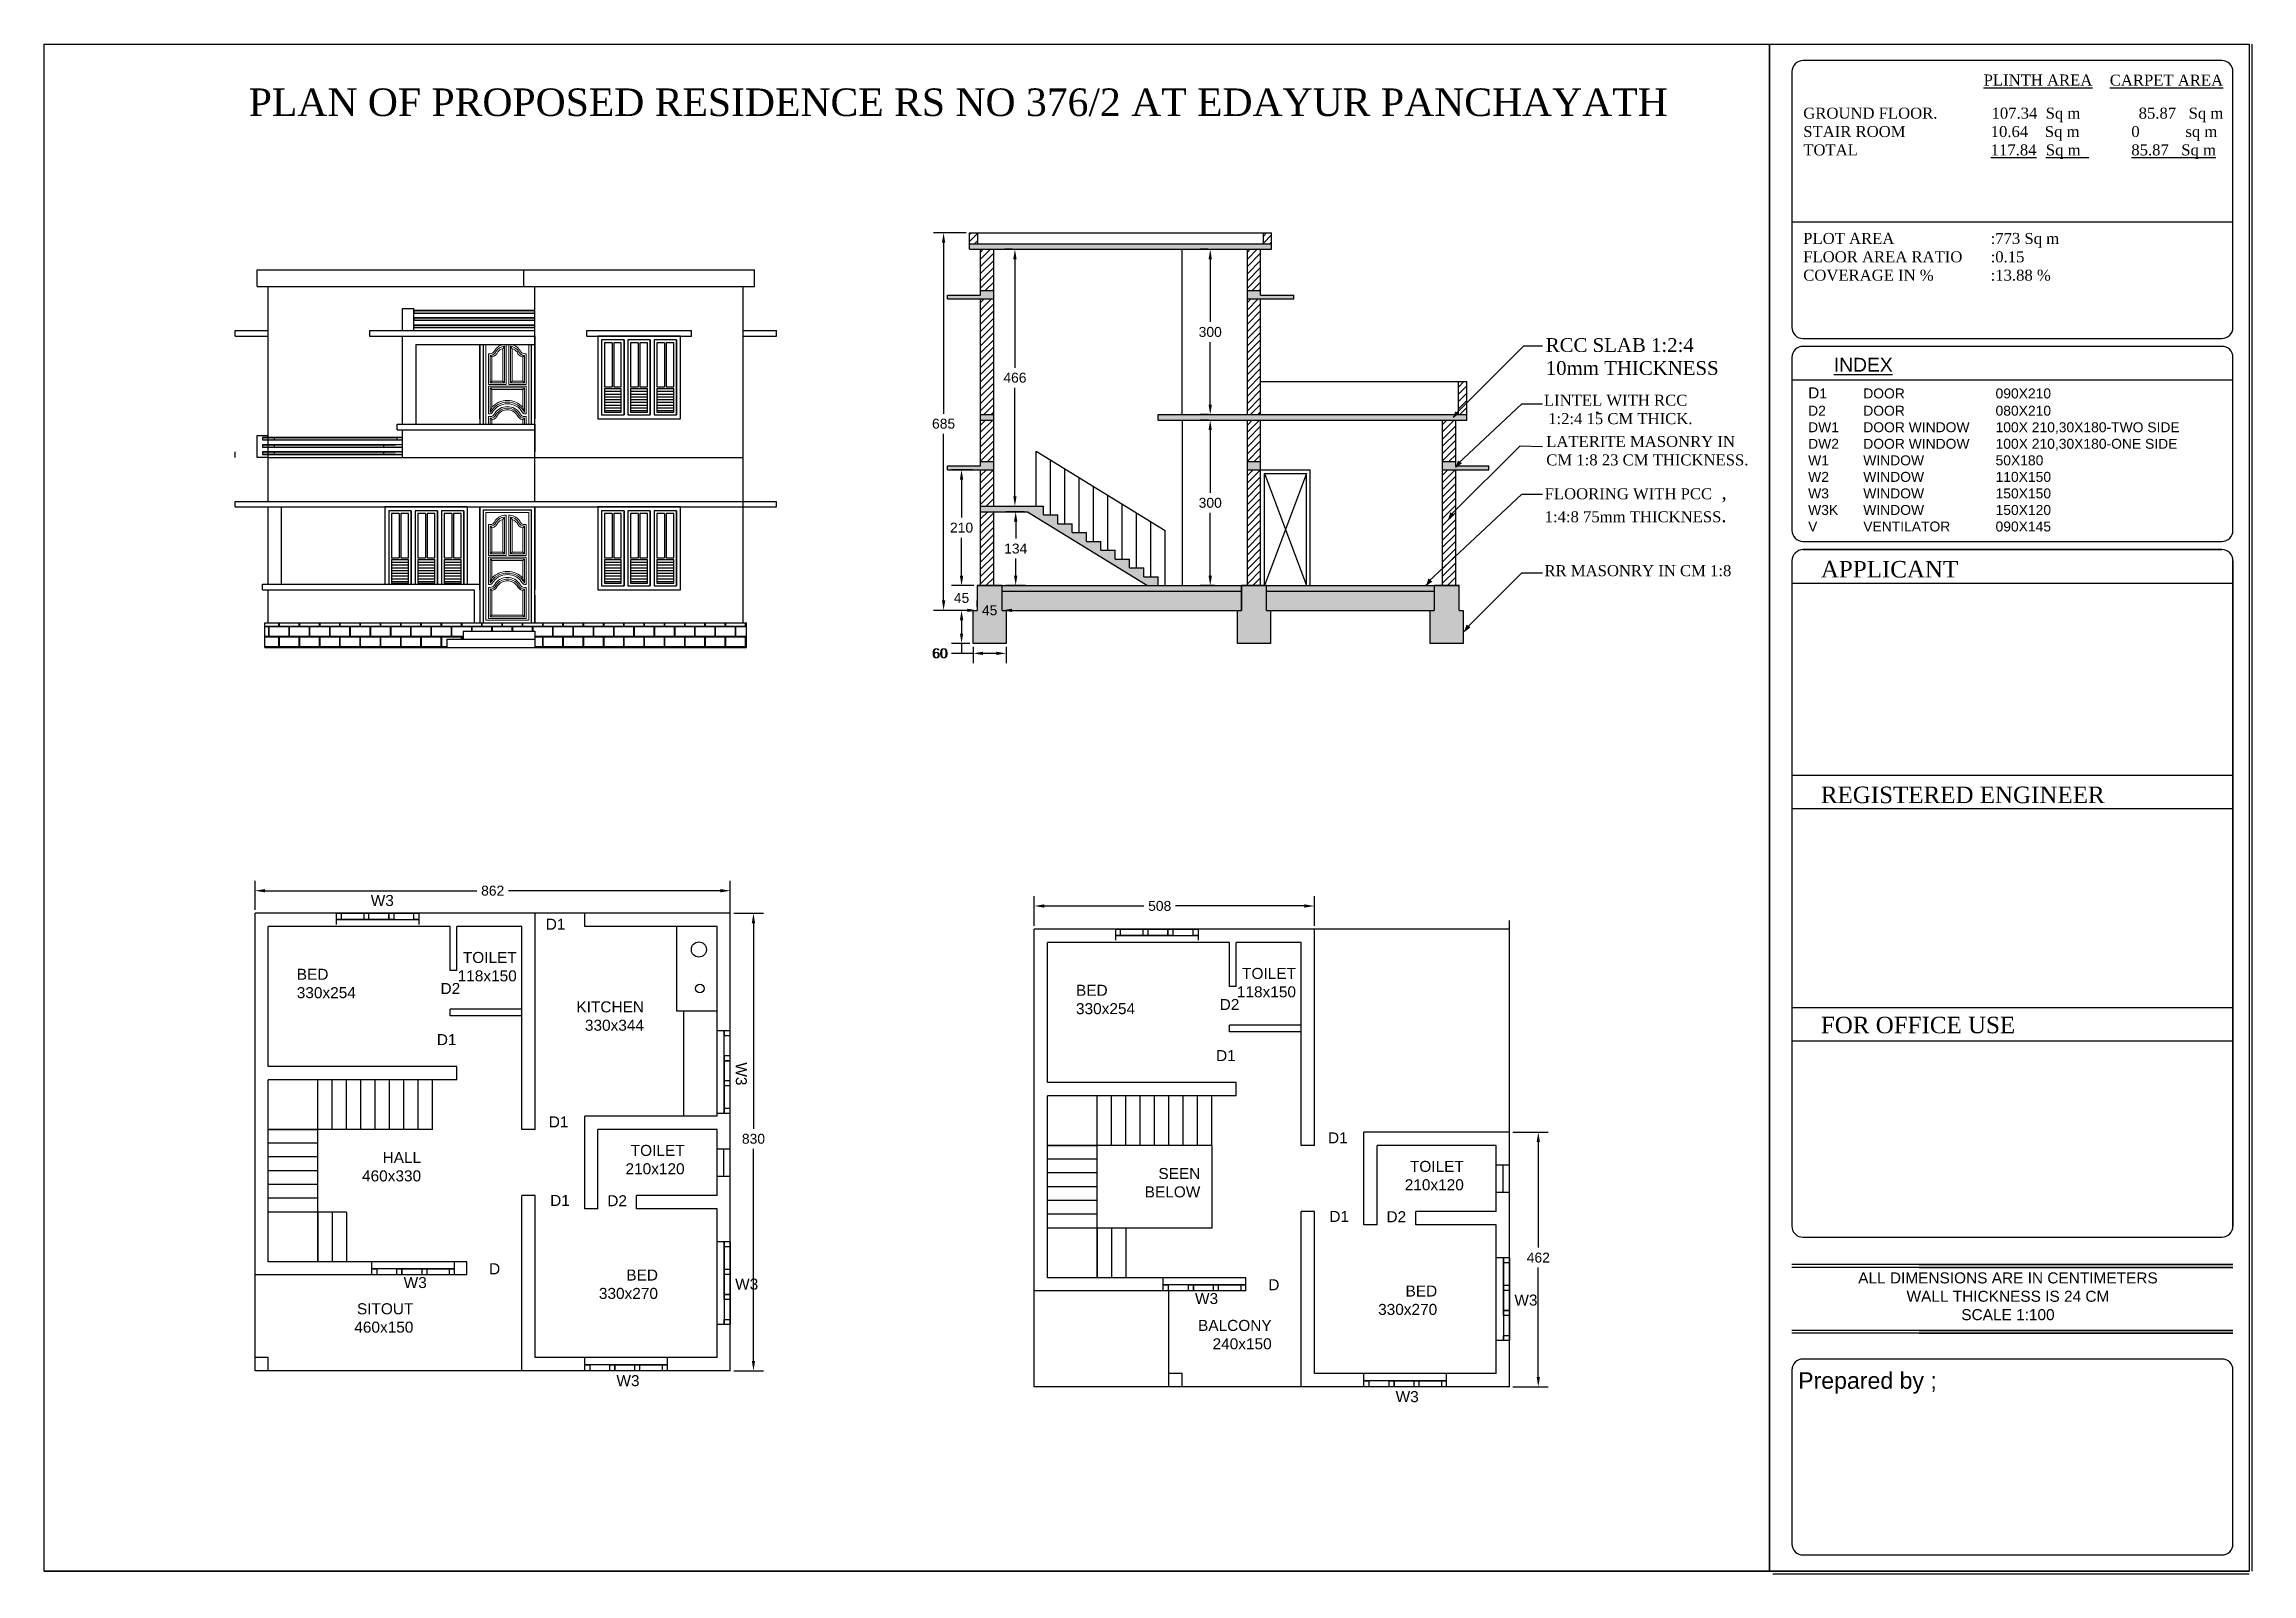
# Model space of a CAD drawing. Header units: inches. Extents: x -2903 to 3367, y -161 to 1064.
# Drawn here: x 152.14 to 192.19, y 843.81 to 871.56 of the extents above; entities that cross this region are included whole.
import ezdxf

# ---------------------------------------------------------------- set-up
doc = ezdxf.new("R2010")
doc.units = ezdxf.units.IN
doc.header["$MEASUREMENT"] = 0
doc.layers.add('--plan', color=7, linetype='Continuous')
doc.layers.add('ELEVATION', color=7, linetype='Continuous', lineweight=25)
doc.styles.add('SA', font='times.ttf')
doc.styles.get("Standard").update_dxf_attribs({"font": 'arial.ttf'})
doc.styles.add('style1', font='romand.shx', dxfattribs={"height": 5})
doc.dimstyles.get("Standard").update_dxf_attribs({"dimtxt": 0.18, "dimasz": 0.18, "dimexe": 0.18, "dimexo": 0.0625, "dimgap": 0.09, "dimtad": 0, "dimtih": 1, "dimtoh": 1, "dimdec": 0, "dimlfac": 100, "dimzin": 0, "dimdsep": 46, "dimtxsty": 'Standard', "dimcen": 0.09, "dimadec": 0, "dimazin": 0, "dimtfac": 1, "dimtdec": 0, "dimtofl": 0, "dimtmove": 0, "dimatfit": 3, "dimfxl": 1, "dimtolj": 1, "dimtzin": 0, "dimarcsym": 0})

msp = doc.modelspace()

# ---------------------------------------------------------------- texts
at = {"color": 6, "attachment_point": 1}
for s, insert, char_height, width, style in [('\\A1;{\\C256; PLAN OF PROPOSED RESIDENCE RS NO 376/2 AT EDAYUR PANCHAYATH}', (155.666, 870.76), 0.5, 140.24854, 'SA'), ('\\pxt17,22,29,34;{\\fTimes New Roman|b0|i0|c0|p18;\\C256;PLOT AREA^I:773 Sq m\\PFLOOR AREA RATIO^I:0.15\\P\\H0.99997x;COVERAGE IN %^I:13.88 %}', (184.055, 868.139), 0.2, 8.81852, 'style1')]:
    msp.add_mtext(s, dxfattribs=dict(at, insert=insert, char_height=char_height, width=width, style=style))
at = {"attachment_point": 1, "style": 'style1'}
for s, insert, char_height, width in [('{\\fTimes New Roman|b0|i0|c0|p18;\\LPLINTH AREA}', (187.328, 871.013), 0.2, 2.98486), ('{\\fTimes New Roman|b0|i0|c0|p18;\\LCARPET AREA}', (189.616, 871.01), 0.2, 2.98486), ('\\pxt17,22,29,34;{\\fTimes New Roman|b0|i0|c0|p18;GROUND FLOOR.             107.34  Sq m              85.87   Sq m^I\\P\\pt17,22,29,33;STAIR ROOM^I10.64    Sq m        ^I  0           sq m\\P\\pt17,22,29,34;TOTAL^I\\L117.84^ISq m\\l^I  \\L85.87   Sq m}', (184.056, 870.412), 0.2, 8.19914), ('{\\fTimes New Roman|b0|i0|c0|p18;APPLICANT}', (184.375, 862.188), 0.3, 2.98486), ('{\\fTimes New Roman|b0|i0|c0|p18;REGISTERED ENGINEER}', (184.375, 858.095), 0.3, 8.54501), ('{\\fTimes New Roman|b0|i0|c0|p18;FOR OFFICE USE}', (184.375, 853.92), 0.3, 9.7108)]:
    msp.add_mtext(s, dxfattribs=dict(at, insert=insert, char_height=char_height, width=width))
at = {"color": 0, "insert": (179.384, 866.23), "char_height": 0.25, "attachment_point": 1, "style": 'SA'}
msp.add_mtext('RCC SLAB 1:2:4 \\P10mm THICKNESS', dxfattribs=at)
at = {"attachment_point": 1}
for s, insert, char_height, width in [('{\\LINDEX}', (184.61, 865.873), 0.25, 2.98486), ('\\pxt5,17;D{\\H0.9x;1^IDOOR^I090X210\\PD2 ^IDOOR^I080X210\\PDW1   ^IDOOR WINDOW   ^I100X 210,30X180-TWO SIDE\\PDW2   ^IDOOR WINDOW   ^I100X 210,30X180-ONE SIDE\\PW1^IWINDOW^I50X180\\PW2^IWINDOW^I110X150\\PW3^IWINDOW^I150X150\\PW3K^IWINDOW^I150X120\\PV^IVENTILATOR^I090X145}', (184.144, 865.337), 0.2, 7.78529), ('W3', (158.068, 856.129), 0.2, 1.42076), ('W3', (158.665, 849.198), 0.2, 1.42076), ('W3', (164.679, 849.17), 0.2, 1.42076), ('\\pxqc;ALL DIMENSIONS ARE IN CENTIMETERS \\PWALL THICKNESS IS 24 CM\\PSCALE 1:100', (184.716, 849.282), 0.2, 6.10614), ('W3', (173.021, 848.908), 0.2, 1.42076), ('W3', (178.815, 848.88), 0.2, 1.42076), ('W3', (162.525, 847.418), 0.2, 1.42076), ('W3', (176.661, 847.128), 0.2, 1.42076)]:
    msp.add_mtext(s, dxfattribs=dict(at, insert=insert, char_height=char_height, width=width))
at = {"color": 0, "width": 7.33508, "attachment_point": 1, "style": 'SA'}
for s, insert, char_height in [('LINTEL WITH RCC\\P 1:2:4 15 CM THICK.', (179.352, 865.204), 0.2), ('LATERITE MASONRY IN \\PCM 1:8 23 CM THICKNESS.', (179.393, 864.455), 0.2), ('{\\H0.8x;FLOORING WITH PCC } ,\\P{\\H0.8x;1:4:8 75mm THICKNESS}.', (179.364, 863.557), 0.25), ('^I{\\H0.8x;RR MASONRY IN CM 1:8}', (178.36, 862.112), 0.25)]:
    msp.add_mtext(s, dxfattribs=dict(at, insert=insert, char_height=char_height))
at = {"char_height": 0.2, "attachment_point": 1}
for s, width, insert in [('\\pxqr;D1', 1.58774, (160.013, 855.699)), ('\\pxqr;TOILET\\P118x150', 1.58774, (159.129, 855.095)), ('BED\\P330x254', 1.58774, (156.726, 854.79)), ('\\pxqr;TOILET\\P118x150', 1.58774, (173.265, 854.805)), ('\\pxqr;D2', 1.58774, (158.103, 854.532)), ('BED\\P330x254', 1.58774, (170.862, 854.5)), ('\\pxqr;KITCHEN\\P330x344', 1.59803, (161.427, 854.199)), ('\\pxqr;D2', 1.58774, (172.238, 854.242)), ('\\pxqr;D1', 1.58774, (158.036, 853.605)), ('\\pxqr;D1', 1.58774, (172.172, 853.315)), ('\\pxqr;D1', 1.58774, (160.067, 852.113)), ('\\pxqr;HALL\\P460x330', 1.58774, (157.394, 851.466)), ('\\pxqr;TOILET\\P210x120', 1.58774, (162.174, 851.595)), ('\\pxqr;D1', 1.58774, (174.203, 851.823)), ('\\pxqr;SEEN BELOW', 1.58774, (171.53, 851.176)), ('\\pxqr;TOILET\\P210x120', 1.58774, (176.31, 851.305)), ('\\pxqr;D1', 1.58774, (160.092, 850.687)), ('\\pxqr;D2', 1.58774, (161.128, 850.682)), ('\\pxqr;D1', 1.58774, (174.228, 850.397)), ('\\pxqr;D2', 1.58774, (175.264, 850.392)), ('\\pxqr;D', 1.58774, (158.828, 849.447)), ('\\pxqr;BED\\P330x270', 1.58774, (161.691, 849.334)), ('\\pxqr;D', 1.58774, (172.964, 849.157)), ('\\pxqr;SITOUT\\P460x150', 1.58774, (157.254, 848.722)), ('\\pxqr;BED\\P330x270', 1.58774, (175.827, 849.044)), ('\\pxqr;BALCONY\\P240x150', 1.58774, (172.824, 848.42))]:
    msp.add_mtext_dynamic_manual_height_columns(s, width=width, gutter_width=1, heights=[0], dxfattribs=dict(at, insert=insert))
at = {"insert": (164.688, 853.092), "char_height": 0.2, "width": 1.42076, "attachment_point": 7, "rotation": 270}
msp.add_mtext('W3', dxfattribs=at)
at = {"color": 0, "lineweight": 20, "insert": (183.963, 847.47), "char_height": 0.3, "width": 6.96395, "attachment_point": 1}
msp.add_mtext('Prepared by ;', dxfattribs=at)

# ---------------------------------------------------------------- blocks, each defined once
blk = doc.blocks.new('*D144')
at = {"color": 0, "lineweight": -2, "transparency": 16777216}
for p, q in [((155.97, 855.859), (155.97, 856.386)), ((164.59, 855.859), (164.59, 856.386)), ((156.15, 856.206), (159.992, 856.206)), ((164.41, 856.206), (160.568, 856.206))]:
    blk.add_line(p, q, dxfattribs=at)
at = {"color": 0, "transparency": 16777216}
for points in [[(156.15, 856.236), (156.15, 856.176), (155.97, 856.206)], [(164.41, 856.236), (164.41, 856.176), (164.59, 856.206)]]:
    blk.add_solid(points, dxfattribs=at)
at = {"layer": 'Defpoints', "color": 0, "transparency": 16777216}
for p in [(164.59, 856.206), (155.97, 855.796), (164.59, 855.796)]:
    blk.add_point(p, dxfattribs=at)
at = {"color": 0, "transparency": 16777216, "insert": (160.28, 856.206), "char_height": 0.18, "attachment_point": 5}
blk.add_mtext('\\A1;862', dxfattribs=at)
blk = doc.blocks.new('*D145')
at = {"color": 0, "lineweight": -2, "transparency": 16777216}
for p, q in [((164.652, 855.796), (165.191, 855.796)), ((165.011, 855.616), (165.011, 851.886)), ((165.011, 847.676), (165.011, 851.523)), ((164.652, 847.496), (165.191, 847.496))]:
    blk.add_line(p, q, dxfattribs=at)
at = {"color": 0, "transparency": 16777216}
for points in [[(164.981, 855.616), (165.041, 855.616), (165.011, 855.796)], [(164.981, 847.676), (165.041, 847.676), (165.011, 847.496)]]:
    blk.add_solid(points, dxfattribs=at)
at = {"layer": 'Defpoints', "color": 0, "transparency": 16777216}
for p in [(164.59, 855.796), (164.59, 847.496), (165.011, 847.496)]:
    blk.add_point(p, dxfattribs=at)
at = {"color": 0, "transparency": 16777216, "insert": (165.011, 851.705), "char_height": 0.18, "attachment_point": 5}
blk.add_mtext('\\A1;830', dxfattribs=at)
blk = doc.blocks.new('*D146')
at = {"color": 0, "lineweight": -2, "transparency": 16777216}
for p, q in [((170.106, 855.569), (170.106, 856.109)), ((170.286, 855.929), (172.092, 855.929)), ((175.006, 855.929), (172.67, 855.929)), ((175.186, 855.569), (175.186, 856.109))]:
    blk.add_line(p, q, dxfattribs=at)
at = {"color": 0, "transparency": 16777216}
for points in [[(170.286, 855.959), (170.286, 855.899), (170.106, 855.929)], [(175.006, 855.959), (175.006, 855.899), (175.186, 855.929)]]:
    blk.add_solid(points, dxfattribs=at)
at = {"layer": 'Defpoints', "color": 0, "transparency": 16777216}
for p in [(175.186, 855.929), (170.106, 855.506), (175.186, 855.506)]:
    blk.add_point(p, dxfattribs=at)
at = {"color": 0, "transparency": 16777216, "insert": (172.381, 855.929), "char_height": 0.18, "attachment_point": 5}
blk.add_mtext('\\A1;508', dxfattribs=at)
blk = doc.blocks.new('*D147')
at = {"color": 0, "lineweight": -2, "transparency": 16777216}
for p, q in [((178.788, 851.826), (179.429, 851.826)), ((179.249, 851.646), (179.249, 849.731)), ((179.249, 847.386), (179.249, 849.368)), ((178.788, 847.206), (179.429, 847.206))]:
    blk.add_line(p, q, dxfattribs=at)
at = {"color": 0, "transparency": 16777216}
for points in [[(179.219, 851.646), (179.279, 851.646), (179.249, 851.826)], [(179.219, 847.386), (179.279, 847.386), (179.249, 847.206)]]:
    blk.add_solid(points, dxfattribs=at)
at = {"layer": 'Defpoints', "color": 0, "transparency": 16777216}
for p in [(178.726, 851.826), (178.726, 847.206), (179.249, 847.206)]:
    blk.add_point(p, dxfattribs=at)
at = {"color": 0, "transparency": 16777216, "insert": (179.249, 849.55), "char_height": 0.18, "attachment_point": 5}
blk.add_mtext('\\A1;462', dxfattribs=at)
blk = doc.blocks.new('*D148')
at = {"color": 0, "lineweight": -2, "transparency": 16777216}
for p, q in [((168.786, 861.922), (168.786, 862.102)), ((169.009, 861.742), (168.606, 861.742)), ((169.009, 861.292), (168.606, 861.292)), ((168.786, 861.112), (168.786, 860.932))]:
    blk.add_line(p, q, dxfattribs=at)
at = {"color": 0, "transparency": 16777216}
for points in [[(168.756, 861.922), (168.816, 861.922), (168.786, 861.742)], [(168.756, 861.112), (168.816, 861.112), (168.786, 861.292)]]:
    blk.add_solid(points, dxfattribs=at)
at = {"layer": 'Defpoints', "color": 0, "transparency": 16777216}
for p in [(169.071, 861.742), (168.786, 861.292), (169.071, 861.292)]:
    blk.add_point(p, dxfattribs=at)
at = {"color": 0, "transparency": 16777216, "insert": (168.786, 861.517), "char_height": 0.18, "attachment_point": 5}
blk.add_mtext('\\A1;45', dxfattribs=at)
blk = doc.blocks.new('*D149')
at = {"color": 0, "lineweight": -2, "transparency": 16777216}
for p, q in [((168.934, 861.292), (168.606, 861.292)), ((168.786, 861.112), (168.786, 860.872)), ((168.934, 860.692), (168.606, 860.692)), ((168.786, 860.692), (168.786, 860.512)), ((168.786, 860.512), (168.606, 860.512))]:
    blk.add_line(p, q, dxfattribs=at)
at = {"color": 0, "transparency": 16777216}
for points in [[(168.756, 861.112), (168.816, 861.112), (168.786, 861.292)], [(168.756, 860.872), (168.816, 860.872), (168.786, 860.692)]]:
    blk.add_solid(points, dxfattribs=at)
at = {"layer": 'Defpoints', "color": 0, "transparency": 16777216}
for p in [(168.996, 861.292), (168.786, 860.692), (168.996, 860.692)]:
    blk.add_point(p, dxfattribs=at)
at = {"color": 0, "transparency": 16777216, "insert": (168.387, 860.512), "char_height": 0.18, "attachment_point": 5}
blk.add_mtext('\\A1;60', dxfattribs=at)
blk = doc.blocks.new('*D150')
at = {"color": 0, "lineweight": -2, "transparency": 16777216}
for p, q in [((168.996, 860.512), (168.622, 860.512)), ((168.996, 860.63), (168.996, 860.332)), ((169.416, 860.512), (169.176, 860.512)), ((169.596, 860.63), (169.596, 860.332))]:
    blk.add_line(p, q, dxfattribs=at)
at = {"color": 0, "transparency": 16777216}
for points in [[(169.176, 860.542), (169.176, 860.482), (168.996, 860.512)], [(169.416, 860.542), (169.416, 860.482), (169.596, 860.512)]]:
    blk.add_solid(points, dxfattribs=at)
at = {"layer": 'Defpoints', "color": 0, "transparency": 16777216}
for p in [(168.996, 860.692), (169.596, 860.692), (168.996, 860.512)]:
    blk.add_point(p, dxfattribs=at)
at = {"color": 0, "transparency": 16777216, "insert": (168.403, 860.512), "char_height": 0.18, "attachment_point": 5}
blk.add_mtext('\\A1;60', dxfattribs=at)
blk = doc.blocks.new('*D151')
at = {"color": 0, "lineweight": -2, "transparency": 16777216}
for p, q in [((168.891, 861.292), (168.711, 861.292)), ((169.071, 861.355), (169.071, 861.472)), ((169.521, 861.355), (169.521, 861.472)), ((169.701, 861.292), (169.881, 861.292))]:
    blk.add_line(p, q, dxfattribs=at)
at = {"color": 0, "transparency": 16777216}
for points in [[(168.891, 861.322), (168.891, 861.262), (169.071, 861.292)], [(169.701, 861.322), (169.701, 861.262), (169.521, 861.292)]]:
    blk.add_solid(points, dxfattribs=at)
at = {"layer": 'Defpoints', "color": 0, "transparency": 16777216}
for p in [(169.071, 861.292), (169.071, 861.292), (169.521, 861.292)]:
    blk.add_point(p, dxfattribs=at)
at = {"color": 0, "transparency": 16777216, "insert": (169.296, 861.292), "char_height": 0.18, "attachment_point": 5}
blk.add_mtext('\\A1;45', dxfattribs=at)
blk = doc.blocks.new('*D152')
at = {"color": 0, "lineweight": -2, "transparency": 16777216}
for p, q in [((168.986, 863.842), (168.606, 863.842)), ((168.786, 863.662), (168.786, 862.974)), ((168.786, 861.922), (168.786, 862.61)), ((169.009, 861.742), (168.606, 861.742))]:
    blk.add_line(p, q, dxfattribs=at)
at = {"color": 0, "transparency": 16777216}
for points in [[(168.756, 863.662), (168.816, 863.662), (168.786, 863.842)], [(168.756, 861.922), (168.816, 861.922), (168.786, 861.742)]]:
    blk.add_solid(points, dxfattribs=at)
at = {"layer": 'Defpoints', "color": 0, "transparency": 16777216}
for p in [(168.786, 863.842), (169.048, 863.842), (169.071, 861.742)]:
    blk.add_point(p, dxfattribs=at)
at = {"color": 0, "transparency": 16777216, "insert": (168.786, 862.792), "char_height": 0.18, "attachment_point": 5}
blk.add_mtext('\\A1;210', dxfattribs=at)
blk = doc.blocks.new('*D153')
at = {"color": 0, "lineweight": -2, "transparency": 16777216}
for p, q in [((168.869, 868.142), (168.28, 868.142)), ((168.46, 867.962), (168.46, 864.86)), ((168.46, 861.472), (168.46, 864.496)), ((169.009, 861.292), (168.28, 861.292))]:
    blk.add_line(p, q, dxfattribs=at)
at = {"color": 0, "transparency": 16777216}
for points in [[(168.43, 867.962), (168.49, 867.962), (168.46, 868.142)], [(168.43, 861.472), (168.49, 861.472), (168.46, 861.292)]]:
    blk.add_solid(points, dxfattribs=at)
at = {"layer": 'Defpoints', "color": 0, "transparency": 16777216}
for p in [(168.46, 868.142), (168.931, 868.142), (169.071, 861.292)]:
    blk.add_point(p, dxfattribs=at)
at = {"color": 0, "transparency": 16777216, "insert": (168.46, 864.678), "char_height": 0.18, "attachment_point": 5}
blk.add_mtext('\\A1;685', dxfattribs=at)
blk = doc.blocks.new('*D154')
at = {"color": 0, "lineweight": -2, "transparency": 16777216}
for p, q in [((169.92, 863.082), (169.588, 863.082)), ((169.768, 862.902), (169.768, 862.594)), ((169.768, 861.922), (169.768, 862.23)), ((169.943, 861.742), (169.588, 861.742))]:
    blk.add_line(p, q, dxfattribs=at)
at = {"color": 0, "transparency": 16777216}
for points in [[(169.738, 862.902), (169.798, 862.902), (169.768, 863.082)], [(169.738, 861.922), (169.798, 861.922), (169.768, 861.742)]]:
    blk.add_solid(points, dxfattribs=at)
at = {"layer": 'Defpoints', "color": 0, "transparency": 16777216}
for p in [(169.983, 863.082), (169.768, 861.742), (170.005, 861.742)]:
    blk.add_point(p, dxfattribs=at)
at = {"color": 0, "transparency": 16777216, "insert": (169.768, 862.412), "char_height": 0.18, "attachment_point": 5}
blk.add_mtext('\\A1;134', dxfattribs=at)
blk = doc.blocks.new('*D155')
at = {"color": 0, "lineweight": -2, "transparency": 16777216}
for p, q in [((169.702, 867.842), (169.574, 867.842)), ((169.754, 867.662), (169.754, 865.694)), ((169.754, 863.362), (169.754, 865.33)), ((169.817, 863.182), (169.934, 863.182))]:
    blk.add_line(p, q, dxfattribs=at)
at = {"color": 0, "transparency": 16777216}
for points in [[(169.724, 867.662), (169.784, 867.662), (169.754, 867.842)], [(169.724, 863.362), (169.784, 863.362), (169.754, 863.182)]]:
    blk.add_solid(points, dxfattribs=at)
at = {"layer": 'Defpoints', "color": 0, "transparency": 16777216}
for p in [(169.754, 867.842), (169.765, 867.842), (169.754, 863.182)]:
    blk.add_point(p, dxfattribs=at)
at = {"color": 0, "transparency": 16777216, "insert": (169.754, 865.512), "char_height": 0.18, "attachment_point": 5}
blk.add_mtext('\\A1;466', dxfattribs=at)
blk = doc.blocks.new('*D156')
at = {"color": 0, "lineweight": -2, "transparency": 16777216}
for p, q in [((173.263, 864.742), (173.117, 864.742)), ((173.297, 864.562), (173.297, 863.424)), ((173.297, 861.922), (173.297, 863.06)), ((173.379, 861.742), (173.117, 861.742))]:
    blk.add_line(p, q, dxfattribs=at)
at = {"color": 0, "transparency": 16777216}
for points in [[(173.267, 864.562), (173.327, 864.562), (173.297, 864.742)], [(173.267, 861.922), (173.327, 861.922), (173.297, 861.742)]]:
    blk.add_solid(points, dxfattribs=at)
at = {"layer": 'Defpoints', "color": 0, "transparency": 16777216}
for p in [(173.325, 864.742), (173.297, 861.742), (173.441, 861.742)]:
    blk.add_point(p, dxfattribs=at)
at = {"color": 0, "transparency": 16777216, "insert": (173.297, 863.242), "char_height": 0.18, "attachment_point": 5}
blk.add_mtext('\\A1;300', dxfattribs=at)
blk = doc.blocks.new('*D157')
at = {"color": 0, "lineweight": -2, "transparency": 16777216}
for p, q in [((173.252, 867.842), (173.117, 867.842)), ((173.297, 867.662), (173.297, 866.524)), ((173.297, 865.022), (173.297, 866.16)), ((173.277, 864.842), (173.117, 864.842))]:
    blk.add_line(p, q, dxfattribs=at)
at = {"color": 0, "transparency": 16777216}
for points in [[(173.267, 867.662), (173.327, 867.662), (173.297, 867.842)], [(173.267, 865.022), (173.327, 865.022), (173.297, 864.842)]]:
    blk.add_solid(points, dxfattribs=at)
at = {"layer": 'Defpoints', "color": 0, "transparency": 16777216}
for p in [(173.297, 867.842), (173.315, 867.842), (173.34, 864.842)]:
    blk.add_point(p, dxfattribs=at)
at = {"color": 0, "transparency": 16777216, "insert": (173.297, 866.342), "char_height": 0.18, "attachment_point": 5}
blk.add_mtext('\\A1;300', dxfattribs=at)

# ---------------------------------------------------------------- dimensions: what is measured, and where the dimension line sits
for base, p1, p2, picture, middle in [((168.46, 868.142), (169.071, 861.292), (168.931, 868.142), '*D153', (168.46, 864.678)), ((165.011, 847.496), (164.59, 855.796), (164.59, 847.496), '*D145', (165.011, 851.705)), ((179.249, 847.206), (178.726, 851.826), (178.726, 847.206), '*D147', (179.249, 849.55))]:
    dim = msp.add_linear_dim(base=base, p1=p1, p2=p2, angle=90, dimstyle='Standard')
    dim.commit()
    dim.dimension.update_dxf_attribs({"geometry": picture, "text_midpoint": middle, "dimtype": 160})
for base, p1, p2, picture, middle in [((169.754, 867.842), (169.754, 863.182), (169.765, 867.842), '*D155', (169.754, 865.512)), ((173.297, 867.842), (173.34, 864.842), (173.315, 867.842), '*D157', (173.297, 866.342)), ((173.297, 861.742), (173.325, 864.742), (173.441, 861.742), '*D156', (173.297, 863.242)), ((168.786, 863.842), (169.071, 861.742), (169.048, 863.842), '*D152', (168.786, 862.792)), ((169.768, 861.742), (169.983, 863.082), (170.005, 861.742), '*D154', (169.768, 862.412)), ((168.786, 861.292), (169.071, 861.742), (169.071, 861.292), '*D148', (168.786, 861.517)), ((168.786, 860.692), (168.996, 861.292), (168.996, 860.692), '*D149', (168.387, 860.512))]:
    dim = msp.add_linear_dim(base=base, p1=p1, p2=p2, angle=90, dimstyle='Standard')
    dim.commit()
    dim.dimension.update_dxf_attribs({"geometry": picture, "text_midpoint": middle})
dim = msp.add_linear_dim(base=(169.071, 861.292), p1=(169.521, 861.292), p2=(169.071, 861.292), dimstyle='Standard')
dim.commit()
dim.dimension.update_dxf_attribs({"geometry": '*D151', "text_midpoint": (169.296, 861.292)})
for base, p1, p2, picture, middle in [((168.996, 860.512), (169.596, 860.692), (168.996, 860.692), '*D150', (168.403, 860.512)), ((164.59, 856.206), (155.97, 855.796), (164.59, 855.796), '*D144', (160.28, 856.206)), ((175.186, 855.929), (170.106, 855.506), (175.186, 855.506), '*D146', (172.381, 855.929))]:
    dim = msp.add_linear_dim(base=base, p1=p1, p2=p2, dimstyle='Standard')
    dim.commit()
    dim.dimension.update_dxf_attribs({"geometry": picture, "text_midpoint": middle, "dimtype": 160})

# ---------------------------------------------------------------- hatches: boundary and pattern name
h = msp.add_hatch()
h.set_pattern_fill('AR-CONC', color=256, scale=0.056)
h.set_pattern_definition([(50, (-116.241, -140.46193), (0.4016657, -0.0351412), [0.042, -0.462]), (355, (-116.241, -140.46193), (-0.07770075, 0.4212276), [0.0336, -0.3696]), (100.451444, (-116.20753, -140.46486), (0.32396495, 0.3860864), [0.0356945, -0.39263958]), (46.1842, (-116.241, -140.34993), (0.59765515, -0.0926908), [0.063, -0.693]), (96.635635, (-116.1912, -140.35766), (0.5234107, 0.54550642), [0.0535418, -0.5889597]), (351.184164, (-116.241, -140.34993), (0.5234107, 0.5455064), [0.0504, -0.5544]), (21, (-116.185, -140.37793), (0.33426795, -0.22546658), [0.042, -0.462]), (326, (-116.185, -140.37793), (0.13625659, 0.40608403), [0.0336, -0.3696]), (71.451445, (-116.15714, -140.39672), (0.47052453, 0.18061745), [0.0356945, -0.39263958]), (37.5, (-116.241, -140.46193), (0.006809519, 0.186420558), [0, -0.36512, 0, -0.3752, 0, -0.371]), (7.5, (-116.241, -140.46193), (0.14731894, 0.22087056), [0, -0.21392, 0, -0.35672, 0, -0.1414]), (327.5, (-116.36588, -140.46193), (0.298940564, -0.012630728), [0, -0.14, 0, -0.4368, 0, -0.5796]), (317.5, (-116.42188, -140.46193), (0.326584255, 0.05605879), [0, -0.182, 0, -0.29008, 0, -0.4116])])
h.paths.add_polyline_path([(171.051, 862.702), (170.791, 862.702), (170.791, 862.862), (170.531, 862.862), (170.531, 863.022), (170.271, 863.022), (170.271, 863.182), (169.131, 863.182), (169.131, 863.082), (169.983, 863.082), (172.16, 861.742), (172.351, 861.742), (172.351, 861.902), (172.091, 861.902), (172.091, 862.062), (171.831, 862.062), (171.831, 862.222), (171.571, 862.222), (171.571, 862.382), (171.311, 862.382), (171.311, 862.542), (171.051, 862.542)])
h.paths.add_polyline_path([(173.866, 861.742), (169.521, 861.742), (169.521, 861.642), (173.866, 861.642)])
h.paths.add_polyline_path([(177.361, 861.742), (174.316, 861.742), (174.316, 861.642), (177.361, 861.642)])
h.paths.add_polyline_path([(178.351, 863.912), (177.751, 863.912), (177.751, 863.992), (177.511, 863.992), (177.511, 863.842), (178.351, 863.842)])
h.paths.add_polyline_path([(174.211, 863.992), (173.971, 863.992), (173.971, 863.842), (174.211, 863.842)])
h.paths.add_polyline_path([(169.371, 863.992), (169.131, 863.992), (169.131, 863.912), (168.531, 863.912), (168.531, 863.842), (169.371, 863.842)])
h.paths.add_polyline_path([(169.371, 864.842), (169.131, 864.842), (169.131, 864.742), (169.371, 864.742)])
h.paths.add_polyline_path([(174.211, 864.842), (173.971, 864.842), (173.971, 864.742), (174.211, 864.742)])
h.paths.add_polyline_path([(173.971, 864.842), (172.351, 864.842), (172.351, 864.742), (173.971, 864.742)])
h.paths.add_polyline_path([(177.951, 864.842), (174.211, 864.842), (174.211, 864.742), (177.951, 864.742)])
h.paths.add_polyline_path([(174.811, 867.012), (174.211, 867.012), (174.211, 867.092), (173.971, 867.092), (173.971, 866.942), (174.811, 866.942)])
h.paths.add_polyline_path([(169.371, 867.092), (169.131, 867.092), (169.131, 867.012), (168.531, 867.012), (168.531, 866.942), (169.371, 866.942)])
h.paths.add_polyline_path([(174.411, 867.942), (168.931, 867.942), (168.931, 867.842), (174.411, 867.842)])
h = msp.add_hatch()
h.set_pattern_fill('ANSI31', color=256, scale=0.74)
h.set_pattern_definition([(45, (-116.241, -140.46193), (-0.065407377, 0.065407377), [])])
h.paths.add_polyline_path([(169.371, 867.842), (169.131, 867.842), (169.131, 867.092), (169.371, 867.092)])
h.paths.add_polyline_path([(169.371, 866.942), (169.131, 866.942), (169.131, 864.842), (169.371, 864.842)])
h.paths.add_polyline_path([(174.211, 867.842), (173.971, 867.842), (173.971, 867.092), (174.211, 867.092)])
h.paths.add_polyline_path([(174.211, 866.942), (173.971, 866.942), (173.971, 864.842), (174.211, 864.842)])
h.paths.add_polyline_path([(174.411, 868.142), (174.261, 868.142), (174.261, 867.942), (174.411, 867.942)])
h.paths.add_polyline_path([(169.081, 868.142), (168.931, 868.142), (168.931, 867.942), (169.081, 867.942)])
h.paths.add_polyline_path([(169.371, 864.742), (169.131, 864.742), (169.131, 863.992), (169.371, 863.992)])
h.paths.add_polyline_path([(169.371, 863.842), (169.131, 863.842), (169.131, 863.182), (169.371, 863.182)])
h.paths.add_polyline_path([(169.371, 863.082), (169.131, 863.082), (169.131, 861.742), (169.371, 861.742)])
h.paths.add_polyline_path([(174.211, 864.742), (173.971, 864.742), (173.971, 863.992), (174.211, 863.992)])
h.paths.add_polyline_path([(174.211, 863.842), (173.971, 863.842), (173.971, 861.742), (174.211, 861.742)])
h.paths.add_polyline_path([(177.751, 864.742), (177.511, 864.742), (177.511, 863.992), (177.751, 863.992)])
h.paths.add_polyline_path([(177.751, 863.842), (177.511, 863.842), (177.511, 861.742), (177.751, 861.742)])
h.paths.add_polyline_path([(177.951, 865.442), (177.801, 865.442), (177.801, 864.842), (177.951, 864.842)])
h = msp.add_hatch()
h.set_pattern_fill('ANSI32', color=256, scale=0.35, angle=135)
h.set_pattern_definition([(180, (-102.11134, -140.65884), (-1e-17, -0.13125), []), (180, (-102.15509, -140.61509), (-1e-17, -0.13125), [])])
h.paths.add_polyline_path([(158.847, 866.767), (158.847, 866.406), (161.043, 866.406), (161.047, 866.803), (158.843, 866.806), (158.843, 866.767)])
h = msp.add_hatch(color=256)
h.dxf.hatch_style = 1
h.paths.add_polyline_path([(161.047, 866.729), (158.847, 866.729), (158.847, 866.685), (161.047, 866.685)])
h.paths.add_polyline_path([(161.047, 866.597), (158.847, 866.597), (158.847, 866.554), (161.047, 866.553)])
h.paths.add_polyline_path([(161.047, 866.465), (158.847, 866.465), (158.847, 866.422), (161.047, 866.422)])
at = {"ltscale": 0.1}
for points in [[(177.775, 864.884), (177.744, 864.902), (177.704, 864.793)], [(177.804, 864.868), (177.775, 864.884), (177.704, 864.793)], [(177.819, 863.977), (177.788, 863.994), (177.748, 863.886)], [(177.848, 863.961), (177.819, 863.977), (177.748, 863.886)], [(177.683, 863.04), (177.652, 863.058), (177.612, 862.949)], [(177.712, 863.024), (177.683, 863.04), (177.612, 862.949)], [(177.282, 861.833), (177.251, 861.85), (177.211, 861.742)], [(177.311, 861.817), (177.282, 861.833), (177.211, 861.742)], [(177.975, 861.002), (177.944, 861.019), (177.904, 860.911)], [(178.004, 860.986), (177.975, 861.002), (177.904, 860.911)]]:
    msp.add_hatch(color=256, dxfattribs=at).paths.add_polyline_path(points)
h = msp.add_hatch()
h.set_pattern_fill('ANSI32', color=256, scale=0.35, angle=135)
h.set_pattern_definition([(180, (-104.85134, -142.95884), (-1e-17, -0.13125), []), (180, (-104.89509, -142.91509), (-1e-17, -0.13125), [])])
h.paths.add_polyline_path([(156.107, 864.467), (156.107, 864.106), (158.303, 864.106), (158.307, 864.503), (156.103, 864.506), (156.103, 864.467)])
h = msp.add_hatch(color=256)
h.dxf.hatch_style = 1
h.paths.add_polyline_path([(158.647, 864.429), (156.107, 864.429), (156.107, 864.385), (158.647, 864.385)])
h.paths.add_polyline_path([(158.647, 864.298), (156.107, 864.297), (156.107, 864.254), (158.647, 864.254)])
h.paths.add_polyline_path([(158.647, 864.165), (156.107, 864.165), (156.107, 864.122), (158.647, 864.122)])
h = msp.add_hatch()
h.set_pattern_fill('ANSI32', color=256, scale=0.35, angle=135)
h.set_pattern_definition([(180, (-104.64163, -142.95885), (-1e-17, -0.13125), []), (180, (-104.68538, -142.9151), (-1e-17, -0.13125), [])])
h.paths.add_polyline_path([(156.317, 864.467), (156.317, 864.106), (158.513, 864.106), (158.517, 864.503), (156.313, 864.506), (156.313, 864.467)])
h = msp.add_hatch()
h.set_pattern_fill('GRAVEL', color=256, scale=0.52)
h.set_pattern_definition([(228.0127875, (-115.8666, -139.941933), (-4.16, -4.68), [0.06995872, -6.92592578]), (184.9697407, (-115.913398, -139.993933), (6.24, 0.52), [0.12005136, -11.88508088]), (132.510447, (-116.032998, -140.004333), (5.2, -5.72), [0.08464976, -8.38033695]), (267.273689, (-116.235798, -140.134333), (0.52, 10.4), [0.10932376, -10.82305018]), (292.8336542, (-116.240998, -140.243533), (-2.6, 6.24), [0.1072006, -10.61287403]), (357.273689, (-116.199398, -140.342333), (-10.4, 0.52), [0.10932376, -10.82305018]), (37.6942405, (-116.090198, -140.347533), (-6.76, -5.2), [0.14457508, -14.31292125]), (72.2553284, (-115.975798, -140.259133), (3.64, 11.44), [0.13649376, -13.51288718]), (121.4295656, (-115.934198, -140.129133), (-4.16, 6.76), [0.109694, -10.85971802]), (175.2363583, (-115.9914, -140.035533), (5.72, -0.52), [0.12523264, -6.13639654]), (222.3974378, (-116.116198, -140.025133), (-6.24, -5.72), [0.16195296, -16.033355]), (138.814075, (-115.721, -140.139533), (-3.64, 3.12), [0.05527652, -5.4723993]), (171.4692344, (-115.762598, -140.103133), (6.76, -1.04), [0.10516324, -10.41118594]), (225, (-115.8666, -140.08753), (-6e-17, -0.52), [0.07353892, -0.66185213]), (203.1985905, (-115.903, -140.02513), (2.6, 1.04), [0.03960216, -3.92059986]), (291.80141, (-115.9394, -140.04073), (-0.52, 1.56), [0.05600556, -2.74428014]), (30.963757, (-115.9186, -140.09273), (1.56, 1.04), [0.09096308, -2.9411319]), (161.565051, (-115.8406, -140.04593), (1.04, -0.52), [0.06577532, -1.57860906]), (16.3895403, (-116.240998, -140.040733), (5.2, 1.56), [0.092144, -9.12227948]), (70.346176, (-116.152598, -140.014733), (-2.08, -5.72), [0.07730372, -7.65305203]), (293.1985905, (-115.8406, -139.94193), (-1.04, 2.6), [0.0792038, -3.88099822]), (343.6104597, (-115.809398, -140.014733), (-5.2, 1.56), [0.092144, -9.12227948]), (339.443955, (-116.241, -140.36313), (-2.6, 1.04), [0.0888576, -4.35402435]), (294.7751406, (-116.1578, -140.394333), (-2.6, 5.72), [0.07445256, -7.3708144]), (66.8014095, (-115.8354, -140.46193), (1.04, 2.6), [0.0792038, -3.88099822]), (17.3540246, (-115.804198, -140.389133), (-6.76, -2.08), [0.08716812, -8.62962028]), (69.443955, (-116.0902, -140.46193), (-1.04, -2.6), [0.0444288, -4.39845315]), (101.309932, (-115.8666, -140.46193), (-0.52, 2.08), [0.0265148, -2.62497535]), (165.963757, (-115.8718, -140.43593), (1.56, -0.52), [0.1072006, -2.03681433]), (186.009006, (-115.975798, -140.409933), (5.2, 0.52), [0.099346, -9.83524005]), (303.690068, (-115.9186, -140.13953), (-0.52, 1.04), [0.07499544, -1.79989122]), (353.1572266, (-115.876998, -140.201933), (8.84, -1.04), [0.13093288, -12.96233256]), (60.945396, (-115.747, -140.217533), (-2.08, -3.64), [0.05353712, -5.30019055]), (90, (-115.721, -140.17073), (-0.52, 0.52), [0.0312, -0.4888]), (120.256437, (-115.9862, -140.394333), (2.08, -3.64), [0.07224048, -7.1518304]), (48.0127875, (-116.0226, -140.331933), (4.16, 4.68), [0.13991744, -6.85596706]), (0, (-115.929, -140.22793), (0.52, 0.52), [0.1352, -0.3848]), (325.3048465, (-115.793798, -140.227933), (5.2, -3.64), [0.08221928, -8.13970264]), (254.054604, (-115.7262, -140.27473), (-0.52, -2.08), [0.07571304, -3.7099441]), (207.6459754, (-115.746998, -140.347533), (-9.88, -5.2), [0.1232738, -12.20412657]), (175.4260787, (-115.856198, -140.404733), (-6.76, 0.52), [0.13041548, -12.91111817])])
h.paths.add_polyline_path([(169.521, 861.742), (169.071, 861.742), (169.071, 861.292), (168.996, 861.292), (168.996, 860.692), (169.596, 860.692), (169.596, 861.292), (169.521, 861.292)])
h.paths.add_polyline_path([(174.391, 861.292), (174.316, 861.292), (174.316, 861.742), (173.866, 861.742), (173.866, 861.292), (173.791, 861.292), (173.791, 860.692), (174.391, 860.692)])
h.paths.add_polyline_path([(177.886, 861.292), (177.811, 861.292), (177.811, 861.742), (177.361, 861.742), (177.361, 861.292), (177.286, 861.292), (177.286, 860.692), (177.886, 860.692)])
h = msp.add_hatch()
h.set_pattern_fill('AR-SAND', color=256, scale=0.083)
h.set_pattern_definition([(37.5, (-116.241, -140.46193), (-0.005228449, 0.159926373), [0, -0.12616, 0, -0.1411, 0, -0.134875]), (7.5, (-116.241, -140.46193), (0.146891467, 0.234238123), [0, -0.06806, 0, -0.11371, 0, -0.043575]), (327.5, (-116.34309, -140.46193), (0.258473775, 0.000469701), [0, -0.0415, 0, -0.1494, 0, -0.19505]), (317.5, (-116.34309, -140.46193), (0.24950851, 0.07284707), [0, -0.02075, 0, -0.09794, 0, -0.11205])])
h.paths.add_polyline_path([(173.866, 861.642), (169.521, 861.642), (169.521, 861.292), (169.596, 861.292), (173.866, 861.292)])
h.paths.add_polyline_path([(177.361, 861.642), (174.316, 861.642), (174.316, 861.292), (174.391, 861.292), (177.361, 861.292)])
h = msp.add_hatch()
h.set_pattern_fill('AR-B816C', color=256, scale=0.023)
h.set_pattern_definition([(0, (-102.10797, -140.69776), (0.184, 0.184), [0.359375, -0.008625]), (0, (-102.29197, -140.68913), (0.184, 0.184), [0.359375, -0.008625]), (90, (-102.10797, -140.69776), (-0.184, 0.184), [-0.192625, 0.175375]), (90, (-102.1166, -140.69776), (-0.184, 0.184), [-0.192625, 0.175375])])
h.paths.add_polyline_path([(164.887, 861.067), (161.047, 861.067), (161.047, 860.617), (164.887, 860.617)])
h.paths.add_polyline_path([(159.447, 860.767), (159.747, 860.767), (159.747, 860.917), (161.047, 860.917), (161.047, 861.067), (156.147, 861.067), (156.147, 860.617), (159.447, 860.617)])

# ---------------------------------------------------------------- linework, layer by layer
at = {"layer": '--plan', "ltscale": 0.1}
for p, q in [((157.44, 855.796), (157.44, 855.596)), ((157.44, 855.776), (157.44, 855.686)), ((158.485, 855.686), (157.44, 855.686)), ((157.53, 855.796), (157.53, 855.686)), ((157.53, 855.776), (157.53, 855.686)), ((157.94, 855.796), (157.94, 855.686)), ((157.94, 855.776), (157.94, 855.686)), ((158.03, 855.796), (158.03, 855.686)), ((158.03, 855.796), (158.03, 855.686)), ((158.395, 855.796), (158.395, 855.686)), ((158.395, 855.776), (158.395, 855.686)), ((158.485, 855.796), (158.485, 855.686)), ((158.485, 855.796), (158.485, 855.686)), ((171.576, 855.506), (171.576, 855.306)), ((171.576, 855.486), (171.576, 855.396)), ((171.666, 855.506), (171.666, 855.396)), ((171.666, 855.486), (171.666, 855.396)), ((172.076, 855.506), (172.076, 855.396)), ((172.076, 855.486), (172.076, 855.396)), ((172.166, 855.506), (172.166, 855.396)), ((172.166, 855.506), (172.166, 855.396)), ((172.531, 855.506), (172.531, 855.396)), ((172.531, 855.486), (172.531, 855.396)), ((172.621, 855.506), (172.621, 855.396)), ((172.621, 855.506), (172.621, 855.396)), ((172.621, 855.396), (171.576, 855.396)), ((164.48, 853.212), (164.48, 852.167)), ((164.59, 853.212), (164.48, 853.212)), ((164.59, 853.212), (164.48, 853.212)), ((164.57, 853.122), (164.48, 853.122)), ((164.59, 853.122), (164.48, 853.122)), ((164.59, 852.757), (164.48, 852.757)), ((164.59, 852.757), (164.48, 852.757)), ((164.57, 852.667), (164.48, 852.667)), ((164.59, 852.667), (164.48, 852.667)), ((164.59, 852.167), (164.35, 852.167)), ((164.57, 852.257), (164.48, 852.257)), ((164.59, 852.257), (164.48, 852.257)), ((164.57, 852.167), (164.48, 852.167)), ((159.589, 849.236), (159.589, 849.476)), ((164.59, 849.836), (164.35, 849.836)), ((164.57, 849.836), (164.48, 849.836)), ((164.48, 848.791), (164.48, 849.836)), ((164.57, 849.746), (164.48, 849.746)), ((164.59, 849.746), (164.48, 849.746)), ((178.726, 849.546), (178.486, 849.546)), ((178.706, 849.546), (178.616, 849.546)), ((178.616, 848.501), (178.616, 849.546)), ((158.544, 849.346), (159.589, 849.346)), ((158.544, 849.236), (158.544, 849.346)), ((158.544, 849.236), (158.544, 849.346)), ((158.634, 849.256), (158.634, 849.346)), ((158.634, 849.236), (158.634, 849.346)), ((158.999, 849.236), (158.999, 849.346)), ((158.999, 849.236), (158.999, 849.346)), ((159.089, 849.256), (159.089, 849.346)), ((159.089, 849.236), (159.089, 849.346)), ((159.499, 849.256), (159.499, 849.346)), ((159.499, 849.236), (159.499, 849.346)), ((159.589, 849.256), (159.589, 849.346)), ((164.57, 849.336), (164.48, 849.336)), ((164.59, 849.336), (164.48, 849.336)), ((164.59, 849.246), (164.48, 849.246)), ((164.59, 849.246), (164.48, 849.246)), ((173.946, 848.946), (173.946, 849.146)), ((178.706, 849.456), (178.616, 849.456)), ((178.726, 849.456), (178.616, 849.456)), ((164.57, 848.881), (164.48, 848.881)), ((164.59, 848.881), (164.48, 848.881)), ((164.59, 848.791), (164.48, 848.791)), ((164.59, 848.791), (164.48, 848.791)), ((172.901, 849.056), (173.946, 849.056)), ((172.901, 848.946), (172.901, 849.056)), ((172.901, 848.946), (172.901, 849.056)), ((172.991, 848.966), (172.991, 849.056)), ((172.991, 848.946), (172.991, 849.056)), ((173.356, 848.946), (173.356, 849.056)), ((173.356, 848.946), (173.356, 849.056)), ((173.446, 848.966), (173.446, 849.056)), ((173.446, 848.946), (173.446, 849.056)), ((173.856, 848.966), (173.856, 849.056)), ((173.856, 848.946), (173.856, 849.056)), ((173.946, 848.966), (173.946, 849.056)), ((178.706, 849.046), (178.616, 849.046)), ((178.726, 849.046), (178.616, 849.046)), ((178.726, 848.956), (178.616, 848.956)), ((178.726, 848.956), (178.616, 848.956)), ((178.706, 848.591), (178.616, 848.591)), ((178.726, 848.591), (178.616, 848.591)), ((178.726, 848.501), (178.616, 848.501)), ((178.726, 848.501), (178.616, 848.501)), ((162.405, 847.606), (163.45, 847.606)), ((162.405, 847.496), (162.405, 847.606)), ((162.405, 847.496), (162.405, 847.606)), ((162.495, 847.516), (162.495, 847.606)), ((162.495, 847.496), (162.495, 847.606)), ((162.86, 847.496), (162.86, 847.606)), ((162.86, 847.496), (162.86, 847.606)), ((162.95, 847.516), (162.95, 847.606)), ((162.95, 847.496), (162.95, 847.606)), ((163.36, 847.516), (163.36, 847.606)), ((163.36, 847.496), (163.36, 847.606)), ((163.45, 847.496), (163.45, 847.736)), ((163.45, 847.516), (163.45, 847.606)), ((176.541, 847.316), (177.586, 847.316)), ((176.541, 847.206), (176.541, 847.316)), ((176.541, 847.206), (176.541, 847.316)), ((176.631, 847.226), (176.631, 847.316)), ((176.631, 847.206), (176.631, 847.316)), ((176.996, 847.206), (176.996, 847.316)), ((176.996, 847.206), (176.996, 847.316)), ((177.086, 847.226), (177.086, 847.316)), ((177.086, 847.206), (177.086, 847.316)), ((177.496, 847.226), (177.496, 847.316)), ((177.496, 847.206), (177.496, 847.316)), ((177.586, 847.206), (177.586, 847.446)), ((177.586, 847.226), (177.586, 847.316))]:
    msp.add_line(p, q, dxfattribs=at)
at = {"color": 4}
msp.add_line((183.443, 871.563), (183.443, 843.863), dxfattribs=at)
for p, q in [((183.501, 871.563), (192.143, 871.563)), ((192.143, 871.563), (192.143, 843.863)), ((192.193, 871.563), (192.193, 843.863)), ((183.85, 868.34), (191.85, 868.34)), ((168.931, 867.842), (168.931, 868.142)), ((168.931, 868.142), (174.411, 868.142)), ((168.931, 867.942), (174.411, 867.942)), ((169.081, 867.942), (169.081, 868.142)), ((174.261, 867.942), (174.261, 868.142)), ((174.411, 867.842), (174.411, 868.142)), ((168.931, 867.842), (174.411, 867.842)), ((169.131, 867.012), (169.131, 867.842)), ((169.371, 863.182), (169.371, 867.842)), ((172.791, 864.842), (172.791, 867.842)), ((173.971, 864.842), (173.971, 867.842)), ((174.211, 867.012), (174.211, 867.842)), ((156.007, 867.167), (156.007, 867.467)), ((156.007, 867.467), (165.027, 867.467)), ((156.007, 867.167), (165.027, 867.167)), ((156.207, 863.267), (156.207, 867.167)), ((160.847, 867.167), (160.847, 867.467)), ((161.047, 864.067), (161.047, 867.167)), ((164.827, 863.167), (164.827, 867.167)), ((165.027, 867.167), (165.027, 867.467)), ((169.131, 867.092), (169.371, 867.092)), ((173.971, 867.092), (174.211, 867.092)), ((158.647, 866.767), (158.847, 866.767)), ((158.647, 866.367), (158.647, 866.767)), ((158.847, 866.367), (158.847, 866.767)), ((158.847, 866.729), (161.046, 866.729)), ((168.531, 866.942), (168.531, 867.012)), ((168.531, 867.012), (169.131, 867.012)), ((168.531, 866.942), (169.371, 866.942)), ((169.131, 863.912), (169.131, 866.942)), ((173.971, 866.942), (174.811, 866.942)), ((174.211, 867.012), (174.811, 867.012)), ((174.211, 864.842), (174.211, 866.942)), ((174.811, 866.942), (174.811, 867.012)), ((155.607, 866.267), (155.607, 866.367)), ((155.607, 866.367), (156.207, 866.367)), ((158.047, 866.367), (161.047, 866.367)), ((158.047, 866.367), (158.047, 866.267)), ((161.987, 866.367), (163.887, 866.367)), ((161.987, 866.267), (161.987, 866.367)), ((163.887, 866.267), (163.887, 866.367)), ((164.827, 866.367), (165.427, 866.367)), ((165.427, 866.267), (165.427, 866.367)), ((155.607, 866.267), (156.207, 866.267)), ((158.047, 866.267), (161.047, 866.267)), ((158.647, 864.667), (158.647, 866.267)), ((158.887, 866.117), (161.047, 866.117)), ((158.887, 866.117), (158.887, 864.667)), ((160.047, 866.117), (160.047, 864.767)), ((160.047, 864.767), (160.047, 866.117)), ((161.047, 864.167), (161.047, 866.267)), ((161.047, 866.267), (161.047, 864.767)), ((161.987, 866.267), (163.887, 866.267)), ((162.445, 866.147), (162.445, 865.346)), ((162.475, 866.147), (162.475, 865.346)), ((162.663, 866.197), (162.663, 864.837)), ((162.663, 866.197), (162.663, 864.837)), ((162.663, 866.197), (162.663, 864.837)), ((162.733, 866.197), (162.733, 864.837)), ((162.733, 866.197), (162.733, 864.837)), ((162.922, 866.147), (162.922, 865.346)), ((162.952, 866.147), (162.952, 865.346)), ((163.14, 866.197), (163.14, 864.837)), ((163.14, 866.197), (163.14, 864.837)), ((163.21, 866.197), (163.21, 864.837)), ((163.21, 866.197), (163.21, 864.837)), ((163.398, 866.147), (163.398, 865.346)), ((163.428, 866.147), (163.428, 865.346)), ((163.617, 864.837), (163.617, 866.197)), ((163.617, 866.197), (163.617, 864.837)), ((164.827, 866.267), (165.427, 866.267)), ((179.323, 866.084), (178.978, 866.087)), ((162.307, 865.346), (162.445, 865.346)), ((162.307, 865.316), (162.613, 865.316)), ((162.307, 865.266), (162.613, 865.266)), ((162.307, 865.216), (162.613, 865.216)), ((162.307, 865.166), (162.613, 865.166)), ((162.307, 865.116), (162.613, 865.116)), ((162.475, 865.346), (162.613, 865.346)), ((162.783, 865.346), (162.922, 865.346)), ((162.783, 865.316), (163.09, 865.316)), ((162.783, 865.266), (163.09, 865.266)), ((162.783, 865.216), (163.09, 865.216)), ((162.783, 865.166), (163.09, 865.166)), ((162.783, 865.116), (163.09, 865.116)), ((162.952, 865.346), (163.09, 865.346)), ((163.26, 865.346), (163.398, 865.346)), ((163.26, 865.316), (163.567, 865.316)), ((163.26, 865.266), (163.567, 865.266)), ((163.26, 865.216), (163.567, 865.216)), ((163.26, 865.166), (163.567, 865.166)), ((163.26, 865.116), (163.567, 865.116)), ((163.428, 865.346), (163.567, 865.346)), ((174.211, 865.442), (177.951, 865.442)), ((177.801, 864.842), (177.801, 865.442)), ((177.951, 864.742), (177.951, 865.442)), ((183.85, 865.475), (191.85, 865.475)), ((160.047, 864.767), (160.047, 864.667)), ((162.257, 864.837), (162.663, 864.837)), ((162.257, 864.837), (162.663, 864.837)), ((162.307, 865.066), (162.613, 865.066)), ((162.307, 865.016), (162.613, 865.016)), ((162.307, 864.966), (162.613, 864.966)), ((162.307, 864.916), (162.613, 864.916)), ((162.733, 864.837), (163.14, 864.837)), ((162.733, 864.837), (163.14, 864.837)), ((162.783, 865.066), (163.09, 865.066)), ((162.783, 865.016), (163.09, 865.016)), ((162.783, 864.966), (163.09, 864.966)), ((162.783, 864.916), (163.09, 864.916)), ((163.21, 864.837), (163.617, 864.837)), ((163.21, 864.837), (163.617, 864.837)), ((163.26, 865.066), (163.567, 865.066)), ((163.26, 865.016), (163.567, 865.016)), ((163.26, 864.966), (163.567, 864.966)), ((163.26, 864.916), (163.567, 864.916)), ((169.131, 864.842), (169.371, 864.842)), ((169.131, 864.742), (169.371, 864.742)), ((172.351, 864.842), (177.951, 864.842)), ((172.351, 864.742), (172.351, 864.842)), ((172.351, 864.742), (177.951, 864.742)), ((172.791, 864.742), (172.791, 861.742)), ((173.971, 861.742), (173.971, 864.742)), ((174.211, 861.742), (174.211, 864.742)), ((177.511, 861.742), (177.511, 864.742)), ((177.751, 863.912), (177.751, 864.742)), ((178.947, 865.04), (179.323, 865.04)), ((180.301, 864.888), (180.342, 864.888)), ((156.007, 864.467), (156.207, 864.467)), ((156.007, 864.067), (156.007, 864.467)), ((156.107, 864.429), (158.306, 864.429)), ((156.207, 864.067), (156.207, 864.467)), ((156.317, 864.429), (158.516, 864.429)), ((158.547, 864.667), (161.047, 864.667)), ((158.547, 864.567), (158.547, 864.667)), ((158.547, 864.567), (161.047, 864.567)), ((158.647, 864.067), (158.647, 864.567)), ((161.047, 864.667), (161.047, 864.167)), ((155.607, 864.067), (155.607, 864.167)), ((156.207, 864.067), (156.007, 864.067)), ((156.207, 864.067), (164.827, 864.067)), ((161.047, 863.267), (161.047, 864.067)), ((168.531, 863.912), (169.131, 863.912)), ((168.531, 863.842), (168.531, 863.912)), ((169.131, 863.992), (169.371, 863.992)), ((170.141, 863.182), (170.141, 864.182)), ((170.141, 864.182), (172.481, 862.742)), ((170.401, 863.022), (170.401, 864.022)), ((173.971, 863.992), (174.211, 863.992)), ((177.511, 863.992), (177.751, 863.992)), ((177.751, 863.912), (178.351, 863.912)), ((178.351, 863.842), (178.351, 863.912)), ((178.917, 864.274), (179.323, 864.266)), ((168.531, 863.842), (169.371, 863.842)), ((169.131, 861.742), (169.131, 863.842)), ((170.661, 862.862), (170.661, 863.862)), ((170.921, 862.702), (170.921, 863.702)), ((171.181, 862.542), (171.181, 863.542)), ((173.971, 863.842), (175.111, 863.842)), ((174.281, 861.742), (174.281, 863.772)), ((174.281, 863.772), (175.041, 863.772)), ((174.281, 863.772), (175.041, 861.742)), ((175.041, 863.772), (174.281, 861.742)), ((175.041, 861.742), (175.041, 863.772)), ((175.111, 861.742), (175.111, 863.842)), ((177.511, 863.842), (178.351, 863.842)), ((177.751, 861.742), (177.751, 863.842)), ((155.607, 863.167), (155.607, 863.267)), ((155.607, 863.267), (165.427, 863.267)), ((155.607, 863.167), (165.427, 863.167)), ((156.207, 861.767), (156.207, 863.167)), ((156.447, 861.767), (156.447, 863.167)), ((158.802, 863.097), (158.802, 861.767)), ((158.802, 863.097), (158.802, 861.767)), ((158.802, 863.097), (158.802, 861.767)), ((158.872, 863.097), (158.872, 861.767)), ((158.872, 863.097), (158.872, 861.767)), ((159.279, 863.097), (159.279, 861.767)), ((159.279, 863.097), (159.279, 861.767)), ((159.349, 863.097), (159.349, 861.767)), ((159.349, 863.097), (159.349, 861.767)), ((159.756, 861.767), (159.756, 863.097)), ((159.756, 863.097), (159.756, 861.767)), ((160.047, 863.097), (160.047, 863.167)), ((160.047, 863.167), (160.047, 861.667)), ((160.047, 861.667), (160.047, 863.167)), ((161.047, 861.067), (161.047, 863.167)), ((161.047, 863.167), (161.047, 861.667)), ((162.663, 863.097), (162.663, 861.737)), ((162.663, 863.097), (162.663, 861.737)), ((162.663, 863.097), (162.663, 861.737)), ((162.733, 863.097), (162.733, 861.737)), ((162.733, 863.097), (162.733, 861.737)), ((163.14, 863.097), (163.14, 861.737)), ((163.14, 863.097), (163.14, 861.737)), ((163.21, 863.097), (163.21, 861.737)), ((163.21, 863.097), (163.21, 861.737)), ((163.617, 861.737), (163.617, 863.097)), ((163.617, 863.097), (163.617, 861.737)), ((164.827, 861.067), (164.827, 863.167)), ((165.427, 863.167), (165.427, 863.267)), ((169.131, 863.182), (170.271, 863.182)), ((169.131, 863.082), (169.983, 863.082)), ((169.371, 861.742), (169.371, 863.082)), ((169.983, 863.082), (172.16, 861.742)), ((170.271, 863.022), (170.271, 863.182)), ((171.441, 862.382), (171.441, 863.382)), ((171.701, 862.222), (171.701, 863.222)), ((178.947, 863.402), (179.323, 863.402)), ((158.584, 863.047), (158.584, 862.246)), ((158.614, 863.047), (158.614, 862.246)), ((159.061, 863.047), (159.061, 862.246)), ((159.091, 863.047), (159.091, 862.246)), ((159.537, 863.047), (159.537, 862.246)), ((159.567, 863.047), (159.567, 862.246)), ((162.445, 863.047), (162.445, 862.246)), ((162.475, 863.047), (162.475, 862.246)), ((162.922, 863.047), (162.922, 862.246)), ((162.952, 863.047), (162.952, 862.246)), ((163.398, 863.047), (163.398, 862.246)), ((163.428, 863.047), (163.428, 862.246)), ((170.271, 863.022), (170.531, 863.022)), ((170.531, 862.862), (170.531, 863.022)), ((170.531, 862.862), (170.791, 862.862)), ((170.791, 862.702), (170.791, 862.862)), ((170.791, 862.702), (171.051, 862.702)), ((171.051, 862.542), (171.051, 862.702)), ((171.961, 862.062), (171.961, 863.062)), ((172.221, 861.902), (172.221, 862.902)), ((172.481, 861.742), (172.481, 862.742)), ((171.051, 862.542), (171.311, 862.542)), ((171.311, 862.382), (171.311, 862.542)), ((171.311, 862.382), (171.571, 862.382)), ((171.571, 862.222), (171.571, 862.382)), ((191.65, 862.393), (184.05, 862.393)), ((184.05, 862.393), (191.65, 862.393)), ((158.446, 862.246), (158.584, 862.246)), ((158.446, 862.216), (158.752, 862.216)), ((158.446, 862.166), (158.752, 862.166)), ((158.446, 862.116), (158.752, 862.116)), ((158.446, 862.066), (158.752, 862.066)), ((158.446, 862.016), (158.752, 862.016)), ((158.446, 861.966), (158.752, 861.966)), ((158.446, 861.916), (158.752, 861.916)), ((158.614, 862.246), (158.752, 862.246)), ((158.922, 862.246), (159.061, 862.246)), ((158.922, 862.216), (159.229, 862.216)), ((158.922, 862.166), (159.229, 862.166)), ((158.922, 862.116), (159.229, 862.116)), ((158.922, 862.066), (159.229, 862.066)), ((158.922, 862.016), (159.229, 862.016)), ((158.922, 861.966), (159.229, 861.966)), ((158.922, 861.916), (159.229, 861.916)), ((159.091, 862.246), (159.229, 862.246)), ((159.399, 862.246), (159.537, 862.246)), ((159.399, 862.216), (159.706, 862.216)), ((159.399, 862.166), (159.706, 862.166)), ((159.399, 862.116), (159.706, 862.116)), ((159.399, 862.066), (159.706, 862.066)), ((159.399, 862.016), (159.706, 862.016)), ((159.399, 861.966), (159.706, 861.966)), ((159.399, 861.916), (159.706, 861.916)), ((159.567, 862.246), (159.706, 862.246)), ((162.307, 862.246), (162.445, 862.246)), ((162.307, 862.216), (162.613, 862.216)), ((162.307, 862.166), (162.613, 862.166)), ((162.307, 862.116), (162.613, 862.116)), ((162.307, 862.066), (162.613, 862.066)), ((162.307, 862.016), (162.613, 862.016)), ((162.307, 861.966), (162.613, 861.966)), ((162.307, 861.916), (162.613, 861.916)), ((162.475, 862.246), (162.613, 862.246)), ((162.783, 862.246), (162.922, 862.246)), ((162.783, 862.216), (163.09, 862.216)), ((162.783, 862.166), (163.09, 862.166)), ((162.783, 862.116), (163.09, 862.116)), ((162.783, 862.066), (163.09, 862.066)), ((162.783, 862.016), (163.09, 862.016)), ((162.783, 861.966), (163.09, 861.966)), ((162.783, 861.916), (163.09, 861.916)), ((162.952, 862.246), (163.09, 862.246)), ((163.26, 862.246), (163.398, 862.246)), ((163.26, 862.216), (163.567, 862.216)), ((163.26, 862.166), (163.567, 862.166)), ((163.26, 862.116), (163.567, 862.116)), ((163.26, 862.066), (163.567, 862.066)), ((163.26, 862.016), (163.567, 862.016)), ((163.26, 861.966), (163.567, 861.966)), ((163.26, 861.916), (163.567, 861.916)), ((163.428, 862.246), (163.567, 862.246)), ((171.571, 862.222), (171.831, 862.222)), ((171.831, 862.062), (171.831, 862.222)), ((171.831, 862.062), (172.091, 862.062)), ((172.091, 861.902), (172.091, 862.062)), ((172.091, 861.902), (172.351, 861.902)), ((172.351, 861.742), (172.351, 861.902)), ((178.947, 861.973), (179.323, 861.973)), ((183.85, 862.193), (183.85, 850.123)), ((183.85, 862.193), (183.85, 857.479)), ((191.85, 862.193), (191.85, 850.123)), ((156.107, 861.667), (156.107, 861.767)), ((156.107, 861.767), (160.047, 861.767)), ((156.107, 861.667), (159.947, 861.667)), ((156.207, 861.067), (156.207, 861.667)), ((158.446, 861.866), (158.752, 861.866)), ((158.446, 861.816), (158.752, 861.816)), ((158.922, 861.866), (159.229, 861.866)), ((158.922, 861.816), (159.229, 861.816)), ((159.399, 861.866), (159.706, 861.866)), ((159.399, 861.816), (159.706, 861.816)), ((160.047, 861.667), (160.047, 861.067)), ((161.047, 861.567), (161.047, 861.067)), ((162.257, 861.737), (162.663, 861.737)), ((162.257, 861.737), (162.663, 861.737)), ((162.307, 861.866), (162.613, 861.866)), ((162.307, 861.816), (162.613, 861.816)), ((162.733, 861.737), (163.14, 861.737)), ((162.733, 861.737), (163.14, 861.737)), ((162.783, 861.866), (163.09, 861.866)), ((162.783, 861.816), (163.09, 861.816)), ((163.21, 861.737), (163.617, 861.737)), ((163.21, 861.737), (163.617, 861.737)), ((163.26, 861.866), (163.567, 861.866)), ((163.26, 861.816), (163.567, 861.816)), ((169.071, 861.742), (177.811, 861.742)), ((169.521, 861.642), (173.866, 861.642)), ((174.316, 861.642), (177.361, 861.642)), ((183.85, 861.788), (191.85, 861.788)), ((168.996, 861.292), (169.071, 861.292)), ((169.521, 861.292), (173.866, 861.292)), ((174.316, 861.292), (177.361, 861.292)), ((177.811, 861.292), (177.886, 861.292)), ((156.147, 860.617), (156.147, 861.067)), ((156.147, 861.067), (164.887, 861.067)), ((159.447, 860.767), (161.047, 860.767)), ((159.447, 860.767), (159.447, 860.617)), ((159.747, 860.917), (161.047, 860.917)), ((159.747, 860.917), (159.747, 860.767)), ((161.047, 860.917), (161.047, 860.617)), ((164.887, 860.617), (164.887, 861.067)), ((156.147, 860.617), (164.887, 860.617)), ((183.85, 858.3), (191.688, 858.3)), ((183.85, 858.3), (191.85, 858.3)), ((183.85, 857.695), (191.85, 857.695)), ((164.59, 847.496), (164.59, 855.956)), ((155.97, 847.496), (155.97, 855.796)), ((164.59, 855.796), (155.97, 855.796)), ((156.21, 855.796), (155.97, 855.796)), ((156.21, 853.016), (156.21, 855.556)), ((159.51, 855.556), (156.21, 855.556)), ((161.05, 855.796), (156.81, 855.796)), ((157.44, 855.796), (158.94, 855.796)), ((158.94, 855.796), (158.94, 855.596)), ((159.51, 854.756), (159.51, 855.556)), ((159.51, 854.756), (159.51, 855.556)), ((159.63, 854.756), (159.63, 855.556)), ((160.81, 855.556), (159.63, 855.556)), ((160.81, 851.876), (160.81, 855.556)), ((161.05, 851.876), (161.05, 855.796)), ((161.95, 855.556), (161.95, 855.796)), ((164.35, 855.556), (161.95, 855.556)), ((164.35, 852.116), (164.35, 855.556)), ((170.106, 847.206), (170.106, 855.506)), ((178.726, 855.506), (170.106, 855.506)), ((170.346, 855.506), (170.106, 855.506)), ((175.186, 855.506), (170.946, 855.506)), ((171.576, 855.506), (173.076, 855.506)), ((173.076, 855.506), (173.076, 855.306)), ((175.186, 851.586), (175.186, 855.506)), ((178.726, 847.206), (178.726, 855.666)), ((170.346, 852.726), (170.346, 855.266)), ((173.646, 855.266), (170.346, 855.266)), ((173.646, 854.466), (173.646, 855.266)), ((173.646, 854.466), (173.646, 855.266)), ((173.766, 854.466), (173.766, 855.266)), ((174.946, 855.266), (173.766, 855.266)), ((174.946, 851.586), (174.946, 855.266)), ((159.63, 854.756), (159.51, 854.756)), ((173.766, 854.466), (173.646, 854.466)), ((159.51, 853.936), (159.51, 854.056)), ((159.51, 853.936), (159.51, 854.056)), ((160.81, 854.056), (159.51, 854.056)), ((160.81, 853.936), (159.51, 853.936)), ((163.739, 854.029), (163.739, 852.116)), ((183.85, 854.087), (191.85, 854.087)), ((183.85, 854.087), (191.688, 854.087)), ((164.59, 853.667), (164.35, 853.667)), ((164.59, 852.167), (164.59, 853.667)), ((173.646, 853.646), (173.646, 853.766)), ((173.646, 853.646), (173.646, 853.766)), ((174.946, 853.766), (173.646, 853.766)), ((174.946, 853.646), (173.646, 853.646)), ((183.85, 853.482), (191.85, 853.482)), ((158.99, 853.016), (156.21, 853.016)), ((156.21, 849.476), (156.21, 852.776)), ((159.63, 852.776), (156.21, 852.776)), ((157.11, 849.476), (157.11, 852.776)), ((157.11, 851.876), (157.11, 852.776)), ((157.37, 851.876), (157.37, 852.776)), ((159.63, 853.016), (157.51, 853.016)), ((157.63, 851.876), (157.63, 852.776)), ((157.89, 851.876), (157.89, 852.776)), ((158.15, 851.876), (158.15, 852.776)), ((158.41, 851.876), (158.41, 852.776)), ((158.67, 851.876), (158.67, 852.776)), ((158.93, 851.876), (158.93, 852.776)), ((159.19, 851.876), (159.19, 852.776)), ((159.63, 852.776), (159.63, 853.016)), ((173.126, 852.726), (170.346, 852.726)), ((173.766, 852.726), (171.646, 852.726)), ((173.766, 852.486), (173.766, 852.726)), ((170.346, 849.186), (170.346, 852.486)), ((173.766, 852.486), (170.346, 852.486)), ((171.246, 849.186), (171.246, 852.486)), ((171.246, 851.586), (171.246, 852.486)), ((171.506, 851.586), (171.506, 852.486)), ((171.766, 851.586), (171.766, 852.486)), ((172.026, 851.586), (172.026, 852.486)), ((172.286, 851.586), (172.286, 852.486)), ((172.546, 851.586), (172.546, 852.486)), ((172.806, 851.586), (172.806, 852.486)), ((173.066, 851.586), (173.066, 852.486)), ((173.326, 851.586), (173.326, 852.486)), ((159.19, 851.876), (156.21, 851.876)), ((156.21, 851.876), (157.11, 851.876)), ((157.11, 851.876), (156.21, 851.876)), ((161.05, 851.876), (160.81, 851.876)), ((161.95, 850.436), (161.95, 852.116)), ((164.35, 852.116), (161.95, 852.116)), ((162.19, 850.436), (162.19, 851.876)), ((164.35, 851.876), (162.19, 851.876)), ((164.35, 850.676), (164.35, 851.876)), ((157.11, 851.626), (156.21, 851.626)), ((164.35, 851.526), (164.59, 851.526)), ((164.47, 851.526), (164.47, 851.026)), ((173.326, 851.586), (170.346, 851.586)), ((170.346, 851.586), (171.246, 851.586)), ((171.246, 851.586), (170.346, 851.586)), ((173.326, 851.586), (173.326, 850.086)), ((175.186, 851.586), (174.946, 851.586)), ((176.086, 850.146), (176.086, 851.826)), ((178.726, 851.826), (176.086, 851.826)), ((176.326, 850.146), (176.326, 851.586)), ((178.486, 851.586), (176.326, 851.586)), ((178.486, 850.386), (178.486, 851.586)), ((157.11, 851.376), (156.21, 851.376)), ((157.11, 851.126), (156.21, 851.126)), ((171.246, 851.336), (170.346, 851.336)), ((171.246, 851.086), (170.346, 851.086)), ((178.486, 851.236), (178.726, 851.236)), ((178.606, 851.236), (178.606, 850.736)), ((157.11, 850.876), (156.21, 850.876)), ((160.81, 847.496), (160.81, 850.676)), ((161.05, 850.676), (160.81, 850.676)), ((161.05, 847.736), (161.05, 850.676)), ((162.89, 850.436), (162.89, 850.676)), ((164.35, 850.676), (162.89, 850.676)), ((164.35, 851.026), (164.59, 851.026)), ((171.246, 850.836), (170.346, 850.836)), ((178.486, 850.736), (178.726, 850.736)), ((157.11, 850.626), (156.21, 850.626)), ((157.63, 850.376), (156.21, 850.376)), ((157.11, 850.376), (157.11, 849.476)), ((157.37, 850.376), (157.37, 849.476)), ((157.63, 850.376), (157.63, 849.476)), ((162.19, 850.436), (161.95, 850.436)), ((164.35, 850.436), (162.89, 850.436)), ((164.35, 847.736), (164.35, 850.436)), ((171.246, 850.586), (170.346, 850.586)), ((171.246, 850.336), (170.346, 850.336)), ((174.946, 847.206), (174.946, 850.386)), ((175.186, 850.386), (174.946, 850.386)), ((175.186, 847.446), (175.186, 850.386)), ((177.026, 850.146), (177.026, 850.386)), ((178.486, 850.386), (177.026, 850.386)), ((173.326, 850.086), (170.346, 850.086)), ((171.246, 850.086), (171.246, 849.186)), ((171.506, 850.086), (171.506, 849.186)), ((171.766, 850.086), (171.766, 849.186)), ((176.326, 850.146), (176.086, 850.146)), ((178.486, 850.146), (177.026, 850.146)), ((178.486, 847.446), (178.486, 850.146)), ((159.81, 849.476), (156.21, 849.476)), ((158.089, 849.236), (158.089, 849.476)), ((159.81, 849.236), (159.81, 849.476)), ((164.48, 849.836), (164.48, 848.791)), ((164.59, 849.836), (164.59, 848.336)), ((178.616, 849.546), (178.616, 848.501)), ((178.726, 849.546), (178.726, 848.046)), ((155.97, 847.496), (155.97, 849.236)), ((159.81, 849.236), (155.97, 849.236)), ((159.589, 849.236), (158.089, 849.236)), ((164.48, 849.381), (164.48, 848.336)), ((173.946, 849.186), (170.346, 849.186)), ((172.446, 848.946), (172.446, 849.186)), ((173.946, 848.946), (173.946, 849.186)), ((178.616, 849.091), (178.616, 848.046)), ((191.85, 849.423), (183.85, 849.423)), ((191.85, 849.373), (183.85, 849.373)), ((186.16, 849.423), (191.85, 849.423)), ((186.16, 849.373), (191.85, 849.373)), ((164.48, 848.791), (164.48, 848.881)), ((164.48, 848.881), (164.59, 848.881)), ((170.106, 847.206), (170.106, 848.946)), ((173.946, 848.946), (170.106, 848.946)), ((173.946, 848.946), (172.446, 848.946)), ((172.546, 847.206), (172.546, 848.946)), ((164.59, 848.336), (164.35, 848.336)), ((164.48, 848.336), (164.48, 848.426)), ((164.48, 848.426), (164.59, 848.426)), ((178.616, 848.501), (178.616, 848.591)), ((178.616, 848.591), (178.726, 848.591)), ((178.726, 848.046), (178.486, 848.046)), ((178.616, 848.046), (178.616, 848.136)), ((178.616, 848.136), (178.726, 848.136)), ((191.85, 848.23), (183.85, 848.23)), ((191.85, 848.18), (183.85, 848.18)), ((186.16, 848.23), (191.85, 848.23)), ((186.16, 848.23), (191.85, 848.23)), ((186.16, 848.18), (191.85, 848.18)), ((186.16, 848.18), (191.85, 848.18)), ((156.21, 847.736), (155.97, 847.736)), ((164.59, 847.496), (155.97, 847.496)), ((156.21, 847.496), (156.21, 847.736)), ((164.35, 847.736), (161.05, 847.736)), ((161.95, 847.496), (161.95, 847.736)), ((163.45, 847.496), (161.95, 847.496)), ((178.726, 847.206), (170.106, 847.206)), ((172.786, 847.446), (172.546, 847.446)), ((172.786, 847.206), (172.786, 847.446)), ((178.486, 847.446), (175.186, 847.446)), ((176.086, 847.206), (176.086, 847.446)), ((177.586, 847.206), (176.086, 847.206)), ((152.143, 843.863), (192.143, 843.863)), ((183.501, 843.813), (192.143, 843.813))]:
    msp.add_line(p, q)
at = {"color": 0, "lineweight": 13}
for p, q in [((160.157, 866.117), (160.157, 864.667)), ((160.937, 864.667), (160.937, 866.117)), ((160.207, 865.357), (160.887, 865.357)), ((160.207, 865.357), (160.207, 864.858)), ((160.887, 865.357), (160.887, 864.858)), ((160.234, 864.858), (160.207, 864.858)), ((160.232, 864.808), (160.207, 864.808)), ((160.207, 864.808), (160.207, 864.667)), ((160.86, 864.858), (160.887, 864.858)), ((160.862, 864.808), (160.887, 864.808)), ((160.887, 864.808), (160.887, 864.667)), ((160.157, 863.067), (160.937, 863.067)), ((160.157, 863.067), (160.157, 861.117)), ((160.937, 861.117), (160.937, 863.067)), ((160.207, 862.257), (160.887, 862.257)), ((160.207, 862.257), (160.207, 861.758)), ((160.887, 862.257), (160.887, 861.758)), ((160.234, 861.758), (160.207, 861.758)), ((160.232, 861.708), (160.207, 861.708)), ((160.207, 861.708), (160.207, 861.147)), ((160.86, 861.758), (160.887, 861.758)), ((160.862, 861.708), (160.887, 861.708)), ((160.887, 861.708), (160.887, 861.147)), ((160.157, 861.117), (160.937, 861.117)), ((160.207, 861.147), (160.887, 861.147))]:
    msp.add_line(p, q, dxfattribs=at)
at = {"color": 0, "lineweight": 9}
for p, q in [((160.267, 865.892), (160.237, 865.918)), ((160.462, 866.039), (160.492, 866.085)), ((160.632, 866.039), (160.602, 866.085)), ((160.827, 865.892), (160.857, 865.918)), ((160.237, 865.417), (160.267, 865.447)), ((160.237, 865.327), (160.267, 865.297)), ((160.237, 865.327), (160.857, 865.327)), ((160.237, 864.885), (160.237, 865.327)), ((160.492, 865.417), (160.462, 865.447)), ((160.602, 865.417), (160.632, 865.447)), ((160.857, 865.417), (160.827, 865.447)), ((160.827, 865.297), (160.857, 865.327)), ((160.857, 864.885), (160.857, 865.327)), ((160.267, 864.977), (160.237, 864.893)), ((160.267, 864.752), (160.237, 864.778)), ((160.237, 864.778), (160.237, 864.667)), ((160.827, 864.977), (160.856, 864.893)), ((160.827, 864.752), (160.857, 864.778)), ((160.857, 864.778), (160.857, 864.667)), ((160.267, 862.792), (160.237, 862.818)), ((160.462, 862.939), (160.492, 862.985)), ((160.632, 862.939), (160.602, 862.985)), ((160.827, 862.792), (160.857, 862.818)), ((160.237, 862.317), (160.267, 862.347)), ((160.492, 862.317), (160.462, 862.347)), ((160.602, 862.317), (160.632, 862.347)), ((160.857, 862.317), (160.827, 862.347)), ((160.237, 862.227), (160.267, 862.197)), ((160.237, 862.227), (160.857, 862.227)), ((160.237, 861.785), (160.237, 862.227)), ((160.267, 861.877), (160.237, 861.793)), ((160.827, 862.197), (160.857, 862.227)), ((160.827, 861.877), (160.856, 861.793)), ((160.857, 861.785), (160.857, 862.227)), ((160.267, 861.652), (160.237, 861.678)), ((160.237, 861.678), (160.237, 861.177)), ((160.827, 861.652), (160.857, 861.678)), ((160.857, 861.678), (160.857, 861.177)), ((160.237, 861.177), (160.267, 861.207)), ((160.237, 861.177), (160.857, 861.177)), ((160.857, 861.177), (160.827, 861.207))]:
    msp.add_line(p, q, dxfattribs=at)
at = {"ltscale": 0.1}
for p, q in [((177.775, 864.884), (178.978, 866.087)), ((177.804, 864.868), (177.704, 864.793)), ((177.796, 863.957), (178.947, 865.04)), ((177.683, 863.04), (178.917, 864.274)), ((177.848, 863.961), (177.748, 863.886)), ((177.819, 863.977), (177.788, 863.994)), ((177.819, 863.977), (177.848, 863.961)), ((177.259, 861.813), (178.947, 863.402)), ((177.683, 863.04), (177.652, 863.058)), ((177.683, 863.04), (177.712, 863.024)), ((177.975, 861.002), (178.947, 861.973)), ((173.866, 861.292), (173.866, 861.742)), ((177.311, 861.817), (177.211, 861.742)), ((177.282, 861.833), (177.251, 861.85)), ((177.282, 861.833), (177.311, 861.817)), ((173.791, 860.692), (173.791, 861.292)), ((178.004, 860.986), (177.904, 860.911)), ((177.975, 861.002), (177.944, 861.019))]:
    msp.add_line(p, q, dxfattribs=at)
at = {"color": 0, "lineweight": 5}
for p, q in [((160.267, 865.297), (160.827, 865.297)), ((160.267, 864.977), (160.267, 865.297)), ((160.827, 864.977), (160.827, 865.297)), ((160.267, 864.751), (160.267, 864.667)), ((160.827, 864.751), (160.827, 864.667)), ((160.267, 862.197), (160.827, 862.197)), ((160.267, 861.877), (160.267, 862.197)), ((160.827, 861.877), (160.827, 862.197)), ((160.267, 861.651), (160.267, 861.207)), ((160.827, 861.651), (160.827, 861.207)), ((160.827, 861.207), (160.267, 861.207))]:
    msp.add_line(p, q, dxfattribs=at)
for points in [[(192.143, 871.563), (192.143, 843.863), (152.143, 843.863), (152.143, 871.563)], [(183.443, 871.563), (192.143, 871.563), (192.143, 843.863), (183.443, 843.863)], [(162.187, 864.767), (163.687, 864.767), (163.687, 866.267), (162.187, 866.267)], [(162.663, 866.197), (162.257, 866.197), (162.257, 864.837), (162.663, 864.837)], [(163.14, 866.197), (162.733, 866.197), (162.733, 864.837), (163.14, 864.837)], [(163.617, 866.197), (163.21, 866.197), (163.21, 864.837), (163.617, 864.837)], [(162.187, 861.667), (163.687, 861.667), (163.687, 863.167), (162.187, 863.167)], [(162.663, 863.097), (162.257, 863.097), (162.257, 861.737), (162.663, 861.737)], [(163.14, 863.097), (162.733, 863.097), (162.733, 861.737), (163.14, 861.737)], [(163.617, 863.097), (163.21, 863.097), (163.21, 861.737), (163.617, 861.737)], [(164.35, 855.556), (163.614, 855.556), (163.614, 854.029), (164.35, 854.029)]]:
    msp.add_lwpolyline(points, close=True)
msp.add_lwpolyline([(183.851, 871.076), (183.85, 866.424, 0.426368), (184.05, 866.224), (191.65, 866.224, 0.414214), (191.85, 866.424), (191.851, 871.005), (191.851, 871.065, 0.414214), (191.651, 871.265), (184.051, 871.265, 0.426368), (183.851, 871.065), (183.851, 871.005)], format="xyb")
for points in [[(158.847, 866.729), (158.847, 866.685), (161.047, 866.685), (161.047, 866.729), (158.847, 866.729)], [(158.847, 866.597), (158.847, 866.554), (161.047, 866.553), (161.047, 866.597), (158.847, 866.597)], [(158.847, 866.465), (158.847, 866.422), (161.047, 866.422), (161.047, 866.465), (158.847, 866.465)], [(162.445, 866.147), (162.307, 866.147), (162.307, 865.346)], [(162.613, 865.346), (162.613, 866.147), (162.475, 866.147)], [(162.922, 866.147), (162.783, 866.147), (162.783, 865.346)], [(163.09, 865.346), (163.09, 866.147), (162.952, 866.147)], [(163.398, 866.147), (163.26, 866.147), (163.26, 865.346)], [(163.567, 865.346), (163.567, 866.147), (163.428, 866.147)], [(162.307, 865.316), (162.307, 864.887), (162.613, 864.887), (162.613, 865.316)], [(162.783, 865.316), (162.783, 864.887), (163.09, 864.887), (163.09, 865.316)], [(163.26, 865.316), (163.26, 864.887), (163.567, 864.887), (163.567, 865.316)], [(156.107, 864.429), (156.107, 864.385), (158.547, 864.385), (158.547, 864.429), (156.107, 864.429)], [(156.107, 864.297), (156.107, 864.254), (158.307, 864.253), (158.307, 864.297), (156.107, 864.297)], [(156.317, 864.429), (156.317, 864.385), (158.647, 864.385)], [(158.647, 864.429), (156.317, 864.429)], [(158.647, 864.298), (156.317, 864.297)], [(156.317, 864.297), (156.317, 864.254), (158.647, 864.254)], [(156.107, 864.165), (156.107, 864.122), (158.307, 864.122), (158.307, 864.165), (156.107, 864.165)], [(156.317, 864.165), (156.317, 864.122), (158.647, 864.122)], [(158.647, 864.165), (156.317, 864.165)], [(159.826, 861.767), (159.826, 863.167), (158.326, 863.167), (158.326, 861.767)], [(158.802, 861.767), (158.802, 863.097), (158.396, 863.097), (158.396, 861.767)], [(159.279, 861.767), (159.279, 863.097), (158.872, 863.097), (158.872, 861.767)], [(159.756, 861.767), (159.756, 863.097), (159.349, 863.097), (159.349, 861.767)], [(158.584, 863.047), (158.446, 863.047), (158.446, 862.246)], [(158.752, 862.246), (158.752, 863.047), (158.614, 863.047)], [(159.061, 863.047), (158.922, 863.047), (158.922, 862.246)], [(159.229, 862.246), (159.229, 863.047), (159.091, 863.047)], [(159.537, 863.047), (159.399, 863.047), (159.399, 862.246)], [(159.706, 862.246), (159.706, 863.047), (159.567, 863.047)], [(162.445, 863.047), (162.307, 863.047), (162.307, 862.246)], [(162.613, 862.246), (162.613, 863.047), (162.475, 863.047)], [(162.922, 863.047), (162.783, 863.047), (162.783, 862.246)], [(163.09, 862.246), (163.09, 863.047), (162.952, 863.047)], [(163.398, 863.047), (163.26, 863.047), (163.26, 862.246)], [(163.567, 862.246), (163.567, 863.047), (163.428, 863.047)], [(158.446, 862.216), (158.446, 861.787), (158.752, 861.787), (158.752, 862.216)], [(158.922, 862.216), (158.922, 861.787), (159.229, 861.787), (159.229, 862.216)], [(159.399, 862.216), (159.399, 861.787), (159.706, 861.787), (159.706, 862.216)], [(162.307, 862.216), (162.307, 861.787), (162.613, 861.787), (162.613, 862.216)], [(162.783, 862.216), (162.783, 861.787), (163.09, 861.787), (163.09, 862.216)], [(163.26, 862.216), (163.26, 861.787), (163.567, 861.787), (163.567, 862.216)], [(158.326, 861.667), (159.826, 861.667)], [(169.521, 861.292), (169.521, 861.742), (169.071, 861.742), (169.071, 861.292)], [(174.316, 861.292), (174.316, 861.742), (173.866, 861.742), (173.866, 861.292)], [(177.811, 861.292), (177.811, 861.742), (177.361, 861.742), (177.361, 861.292)], [(169.521, 861.292), (169.596, 861.292), (169.596, 860.692), (168.996, 860.692), (168.996, 861.292), (169.071, 861.292)], [(174.316, 861.292), (174.391, 861.292), (174.391, 860.692), (173.791, 860.692), (173.791, 861.292), (173.866, 861.292)], [(177.811, 861.292), (177.886, 861.292), (177.886, 860.692), (177.286, 860.692), (177.286, 861.292), (177.361, 861.292)], [(157.44, 855.686), (158.485, 855.686), (158.395, 855.686), (158.395, 855.796)], [(157.895, 855.686), (158.94, 855.686), (158.85, 855.686), (158.85, 855.796)], [(171.576, 855.396), (172.621, 855.396), (172.531, 855.396), (172.531, 855.506)], [(172.031, 855.396), (173.076, 855.396), (172.986, 855.396), (172.986, 855.506)], [(164.48, 852.622), (164.48, 853.667), (164.48, 853.577), (164.59, 853.577)], [(164.48, 852.167), (164.48, 853.212), (164.48, 853.122), (164.59, 853.122)], [(159.134, 849.346), (158.089, 849.346), (158.179, 849.346), (158.179, 849.236)], [(159.589, 849.346), (158.544, 849.346), (158.634, 849.346), (158.634, 849.236)], [(173.491, 849.056), (172.446, 849.056), (172.536, 849.056), (172.536, 848.946)], [(173.946, 849.056), (172.901, 849.056), (172.991, 849.056), (172.991, 848.946)], [(162.995, 847.606), (161.95, 847.606), (162.04, 847.606), (162.04, 847.496)], [(163.45, 847.606), (162.405, 847.606), (162.495, 847.606), (162.495, 847.496)], [(177.131, 847.316), (176.086, 847.316), (176.176, 847.316), (176.176, 847.206)], [(177.586, 847.316), (176.541, 847.316), (176.631, 847.316), (176.631, 847.206)]]:
    msp.add_lwpolyline(points)
at = {"color": 0, "lineweight": 13}
for points in [[(160.522, 866.117), (160.497, 866.117, 0.244103), (160.317, 866.003, -0.329608), (160.232, 865.948), (160.207, 865.948), (160.207, 865.387), (160.522, 865.387)], [(160.572, 866.117), (160.597, 866.117, -0.244103), (160.777, 866.003, 0.329608), (160.862, 865.948), (160.887, 865.948), (160.887, 865.387), (160.572, 865.387)], [(160.522, 863.017), (160.497, 863.017, 0.244103), (160.317, 862.903, -0.329608), (160.232, 862.848), (160.207, 862.848), (160.207, 862.287), (160.522, 862.287)], [(160.572, 863.017), (160.597, 863.017, -0.244103), (160.777, 862.903, 0.329608), (160.862, 862.848), (160.887, 862.848), (160.887, 862.287), (160.572, 862.287)]]:
    msp.add_lwpolyline(points, format="xyb", close=True, dxfattribs=at)
at = {"color": 0, "lineweight": 9}
for points in [[(160.492, 866.085, 0.217079), (160.345, 865.994, -0.318019), (160.237, 865.918), (160.237, 865.417), (160.492, 865.417)], [(160.602, 866.085, -0.217079), (160.748, 865.994, 0.318019), (160.857, 865.918), (160.857, 865.417), (160.602, 865.417)], [(160.492, 862.985, 0.217079), (160.345, 862.894, -0.318019), (160.237, 862.818), (160.237, 862.317), (160.492, 862.317)], [(160.602, 862.985, -0.217079), (160.748, 862.894, 0.318019), (160.857, 862.818), (160.857, 862.317), (160.602, 862.317)]]:
    msp.add_lwpolyline(points, format="xyb", close=True, dxfattribs=at)
at = {"color": 0, "lineweight": 5}
for points in [[(160.462, 866.039, 0.141613), (160.372, 865.979, -0.251338), (160.267, 865.891), (160.267, 865.447), (160.462, 865.447)], [(160.632, 866.039, -0.141613), (160.722, 865.979, 0.251338), (160.827, 865.891), (160.827, 865.447), (160.632, 865.447)], [(160.462, 862.939, 0.141613), (160.372, 862.879, -0.251338), (160.267, 862.791), (160.267, 862.347), (160.462, 862.347)], [(160.632, 862.939, -0.141613), (160.722, 862.879, 0.251338), (160.827, 862.791), (160.827, 862.347), (160.632, 862.347)]]:
    msp.add_lwpolyline(points, format="xyb", close=True, dxfattribs=at)
for points in [[(191.85, 862.867), (191.85, 865.88, 0.414214), (191.65, 866.08), (184.05, 866.08, 0.426368), (183.85, 865.88), (183.85, 862.867), (183.85, 862.743, 0.426368), (184.05, 862.543), (191.65, 862.543, 0.414214), (191.85, 862.743)], [(191.85, 850.123), (191.85, 862.193, 0.414214), (191.65, 862.393), (184.05, 862.393, 0.386735), (183.85, 862.193), (183.85, 850.123, 0.438417), (184.05, 849.923), (191.65, 849.923, 0.414214)], [(183.85, 847.014), (183.85, 844.356, 0.426368), (184.05, 844.156), (191.65, 844.156, 0.414214), (191.85, 844.356), (191.85, 847.014), (191.85, 847.51, 0.414214), (191.65, 847.71), (184.05, 847.71, 0.426368), (183.85, 847.51)]]:
    msp.add_lwpolyline(points, format="xyb", close=True)
at = {"color": 0, "lineweight": 13}
for points in [[(160.86, 864.858, -0.370122), (160.823, 864.884, 0.564074), (160.271, 864.884, -0.370122), (160.234, 864.858)], [(160.86, 861.758, -0.370122), (160.823, 861.784, 0.564074), (160.271, 861.784, -0.370122), (160.234, 861.758)]]:
    msp.add_lwpolyline(points, format="xyb", dxfattribs=at)
for centre, radius in [((164.021, 855.139), 0.137), ((164.039, 854.433), 0.0794)]:
    msp.add_circle(centre, radius)
at = {"color": 0, "lineweight": 5}
for centre, radius, start, end in [((160.547, 864.717), 0.382, 42.8927, 137.1073), ((160.237, 864.893), 0.145, 281.6915, 336.3057), ((160.547, 864.717), 0.212, 33.5704, 146.4296), ((160.856, 864.893), 0.145, 203.6943, 258.3085), ((160.547, 861.617), 0.382, 42.8927, 137.1073), ((160.237, 861.793), 0.145, 281.6915, 336.3057), ((160.547, 861.617), 0.212, 33.5704, 146.4296), ((160.856, 861.793), 0.145, 203.6943, 258.3085)]:
    msp.add_arc(centre, radius, start, end, dxfattribs=at)
at = {"color": 0, "lineweight": 13}
for centre, radius, start, end in [((160.237, 864.893), 0.0847, 266.1631, 339.1337), ((160.547, 864.717), 0.272, 32.2673, 147.7327), ((160.856, 864.893), 0.0847, 200.8663, 273.8369), ((160.547, 861.617), 0.272, 32.2673, 147.7327), ((160.237, 861.793), 0.0847, 266.1631, 339.1337), ((160.856, 861.793), 0.0847, 200.8663, 273.8369)]:
    msp.add_arc(centre, radius, start, end, dxfattribs=at)
at = {"color": 0, "lineweight": 9}
for centre, radius, start, end in [((160.547, 864.717), 0.352, 28.3312, 151.6688), ((160.237, 864.893), 0.115, 269.6653, 337.4826), ((160.547, 864.717), 0.242, 32.9013, 147.0987), ((160.856, 864.893), 0.115, 202.5174, 270.3347), ((160.547, 861.617), 0.352, 28.3312, 151.6688), ((160.237, 861.793), 0.115, 269.6653, 337.4826), ((160.547, 861.617), 0.242, 32.9013, 147.0987), ((160.856, 861.793), 0.115, 202.5174, 270.3347)]:
    msp.add_arc(centre, radius, start, end, dxfattribs=at)
at = {"layer": 'ELEVATION', "color": 0}
for p, q in [((160.047, 866.267), (161.047, 866.267)), ((160.107, 866.117), (160.107, 864.667)), ((160.987, 864.667), (160.987, 866.117)), ((160.047, 864.767), (160.047, 864.667)), ((161.047, 864.167), (161.047, 864.767)), ((160.047, 863.167), (161.047, 863.167)), ((160.107, 863.117), (160.107, 861.067)), ((160.107, 863.117), (160.987, 863.117)), ((160.987, 861.067), (160.987, 863.117)), ((159.947, 861.667), (159.947, 861.067)), ((160.047, 861.667), (160.047, 861.067)), ((161.047, 861.067), (161.047, 861.667))]:
    msp.add_line(p, q, dxfattribs=at)

msp.set_redraw_order([(e.dxf.handle, doc.entitydb.next_handle()) for e in msp.query("TEXT MTEXT ATTDEF DIMENSION ARC_DIMENSION")])  # texts and dimensions are drawn at this point

doc.saveas('drawing.dxf')
